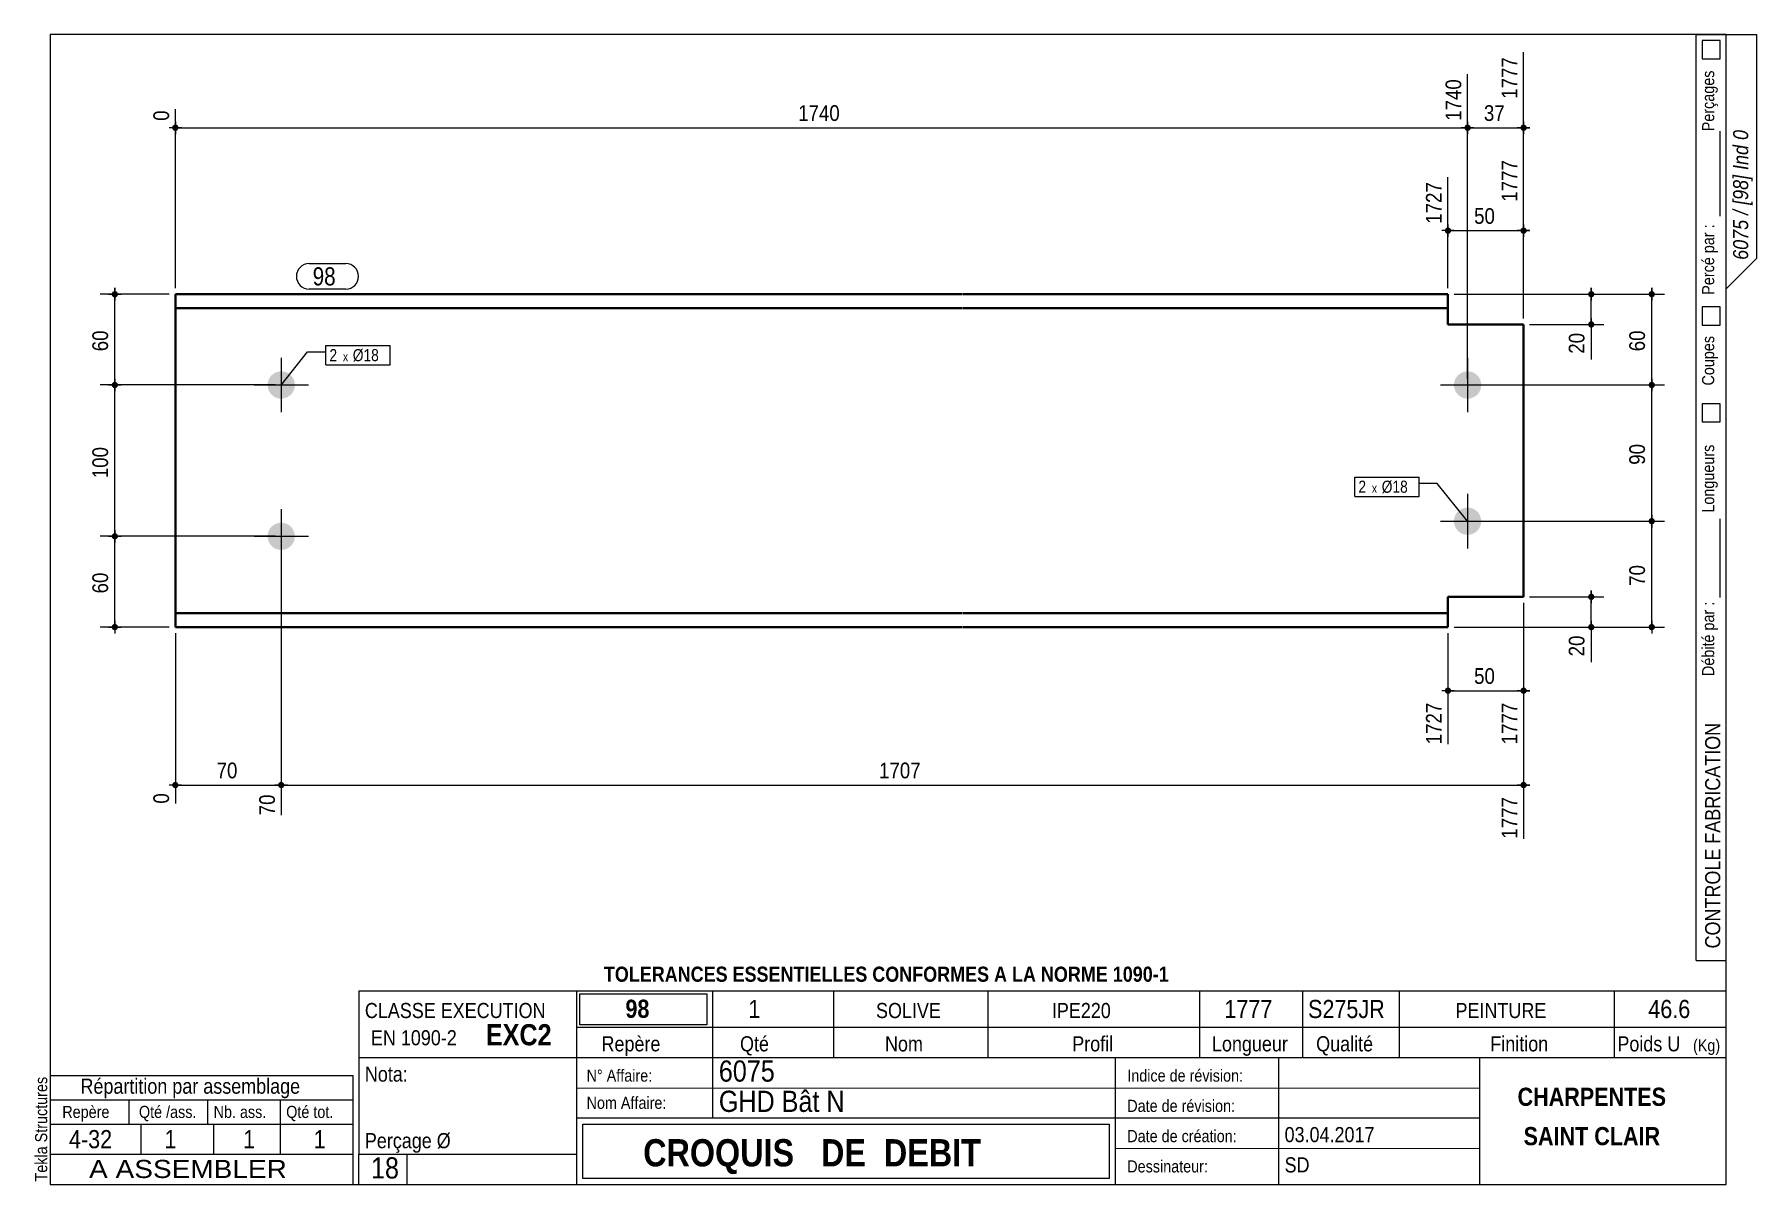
# Model space of a CAD drawing. Header units: millimetres. Extents: x 2 to 287, y 5 to 195.
import ezdxf

# ---------------------------------------------------------------- set-up
doc = ezdxf.new("R2010")
doc.units = ezdxf.units.MM
for name, color, linetype, lineweight in [('Autre type objet', 1, 'Continuous', 0), ('Boulon', 7, 'Continuous', 0), ('Cotation', 7, 'Continuous', 0), ('Désignation boulon', 3, 'Continuous', 0), ('Feuille dessin', 5, 'Continuous', 0), ('Piece', 2, 'Continuous', 0), ('Repère pièce', 3, 'Continuous', 0)]:
    doc.layers.add(name, color=color, linetype=linetype, lineweight=lineweight)
doc.styles.add('ARIAL', font='ARIAL.TTF')
doc.styles.add('ARIAL_BOLD', font='ARIALBD.TTF')
doc.styles.add('ARIAL_ITALIC', font='ARIALI.TTF')
doc.styles.add('ARIAL_NARROW', font='ARIAL.TTF')
doc.styles.add('COMIC_SANS_MS', font='COMIC.TTF')

# ---------------------------------------------------------------- blocks, each defined once
blk = doc.blocks.new('*A1')
at = {"layer": 'Boulon'}
for points in [[(236.99, 137.14), (237, 137.2), (237, 137.25), (237, 137.31), (237.01, 137.36), (237.02, 137.42), (237.03, 137.47), (237.04, 137.53), (237.05, 137.58), (237.06, 137.63), (237.08, 137.69), (237.09, 137.74), (237.11, 137.79), (237.13, 137.85), (237.14, 137.9), (237.17, 137.95), (237.19, 138), (237.21, 138.05), (237.23, 138.1), (237.26, 138.15), (237.29, 138.2), (237.31, 138.24), (237.34, 138.29), (237.37, 138.34), (237.4, 138.38), (237.44, 138.43), (237.47, 138.47), (237.5, 138.52), (237.54, 138.56), (237.58, 138.6), (237.61, 138.64), (237.65, 138.68), (237.69, 138.72), (237.73, 138.75), (237.77, 138.79), (237.82, 138.83), (237.86, 138.86), (237.9, 138.89), (237.95, 138.93), (237.99, 138.96), (238.04, 138.99), (238.09, 139.02), (238.14, 139.05), (238.18, 139.07), (238.23, 139.1), (238.28, 139.12), (238.33, 139.14), (238.38, 139.17), (238.43, 139.19), (238.49, 139.21), (238.54, 139.22), (238.59, 139.24), (238.64, 139.26), (238.7, 139.27), (238.75, 139.28), (238.81, 139.29), (238.86, 139.3), (238.91, 139.31), (238.97, 139.32), (239.02, 139.33), (239.08, 139.33), (239.13, 139.33), (239.19, 139.34), (239.24, 139.34), (239.3, 139.34), (239.35, 139.33), (239.41, 139.33), (239.46, 139.33), (239.52, 139.32), (239.57, 139.31), (239.63, 139.3), (239.68, 139.29), (239.74, 139.28), (239.79, 139.27), (239.84, 139.26), (239.9, 139.24), (239.95, 139.22), (240, 139.21), (240.05, 139.19), (240.11, 139.17), (240.16, 139.14), (240.21, 139.12), (240.26, 139.1), (240.3, 139.07), (240.35, 139.05), (240.4, 139.02), (240.45, 138.99), (240.49, 138.96), (240.54, 138.93), (240.58, 138.89), (240.63, 138.86), (240.67, 138.83), (240.71, 138.79), (240.76, 138.75), (240.8, 138.72), (240.84, 138.68), (240.87, 138.64), (240.91, 138.6), (240.95, 138.56), (240.98, 138.52), (241.02, 138.47), (241.05, 138.43), (241.08, 138.38), (241.11, 138.34), (241.15, 138.29), (241.17, 138.24), (241.2, 138.2), (241.23, 138.15), (241.25, 138.1), (241.28, 138.05), (241.3, 138), (241.32, 137.95), (241.34, 137.9), (241.36, 137.85), (241.38, 137.79), (241.4, 137.74), (241.41, 137.69), (241.43, 137.63), (241.44, 137.58), (241.45, 137.53), (241.46, 137.47), (241.47, 137.42), (241.48, 137.36), (241.48, 137.31), (241.49, 137.25), (241.49, 137.2), (241.49, 137.14), (241.49, 137.09), (241.49, 137.03), (241.49, 136.98), (241.49, 136.92), (241.48, 136.87), (241.48, 136.81), (241.47, 136.76), (241.46, 136.7), (241.45, 136.65), (241.44, 136.59), (241.43, 136.54), (241.41, 136.49), (241.4, 136.43), (241.38, 136.38), (241.36, 136.33), (241.34, 136.28), (241.32, 136.23), (241.3, 136.18), (241.28, 136.13), (241.25, 136.08), (241.23, 136.03), (241.2, 135.98), (241.17, 135.93), (241.15, 135.88), (241.11, 135.84), (241.08, 135.79), (241.05, 135.75), (241.02, 135.7), (240.98, 135.66), (240.95, 135.62), (240.91, 135.58), (240.87, 135.54), (240.84, 135.5), (240.8, 135.46), (240.76, 135.42), (240.71, 135.38), (240.67, 135.35), (240.63, 135.31), (240.58, 135.28), (240.54, 135.25), (240.49, 135.22), (240.45, 135.19), (240.4, 135.16), (240.35, 135.13), (240.3, 135.1), (240.26, 135.08), (240.21, 135.05), (240.16, 135.03), (240.11, 135.01), (240.05, 134.99), (240, 134.97), (239.95, 134.95), (239.9, 134.93), (239.84, 134.92), (239.79, 134.91), (239.74, 134.89), (239.68, 134.88), (239.63, 134.87), (239.57, 134.86), (239.52, 134.85), (239.46, 134.85), (239.41, 134.84), (239.35, 134.84), (239.3, 134.84), (239.24, 134.84), (239.19, 134.84), (239.13, 134.84), (239.08, 134.84), (239.02, 134.85), (238.97, 134.85), (238.91, 134.86), (238.86, 134.87), (238.81, 134.88), (238.75, 134.89), (238.7, 134.91), (238.64, 134.92), (238.59, 134.93), (238.54, 134.95), (238.49, 134.97), (238.43, 134.99), (238.38, 135.01), (238.33, 135.03), (238.28, 135.05), (238.23, 135.08), (238.18, 135.1), (238.14, 135.13), (238.09, 135.16), (238.04, 135.19), (237.99, 135.22), (237.95, 135.25), (237.9, 135.28), (237.86, 135.31), (237.82, 135.35), (237.77, 135.38), (237.73, 135.42), (237.69, 135.46), (237.65, 135.5), (237.61, 135.54), (237.58, 135.58), (237.54, 135.62), (237.5, 135.66), (237.47, 135.7), (237.44, 135.75), (237.4, 135.79), (237.37, 135.84), (237.34, 135.88), (237.31, 135.93), (237.29, 135.98), (237.26, 136.03), (237.23, 136.08), (237.21, 136.13), (237.19, 136.18), (237.17, 136.23), (237.14, 136.28), (237.13, 136.33), (237.11, 136.38), (237.09, 136.43), (237.08, 136.49), (237.06, 136.54), (237.05, 136.59), (237.04, 136.65), (237.03, 136.7), (237.02, 136.76), (237.01, 136.81), (237, 136.87), (237, 136.92), (237, 136.98), (236.99, 137.03), (236.99, 137.09)], [(236.99, 114.64), (237, 114.7), (237, 114.75), (237, 114.81), (237.01, 114.86), (237.02, 114.92), (237.03, 114.97), (237.04, 115.03), (237.05, 115.08), (237.06, 115.13), (237.08, 115.19), (237.09, 115.24), (237.11, 115.29), (237.13, 115.35), (237.14, 115.4), (237.17, 115.45), (237.19, 115.5), (237.21, 115.55), (237.23, 115.6), (237.26, 115.65), (237.29, 115.7), (237.31, 115.74), (237.34, 115.79), (237.37, 115.84), (237.4, 115.88), (237.44, 115.93), (237.47, 115.97), (237.5, 116.02), (237.54, 116.06), (237.58, 116.1), (237.61, 116.14), (237.65, 116.18), (237.69, 116.22), (237.73, 116.25), (237.77, 116.29), (237.82, 116.33), (237.86, 116.36), (237.9, 116.39), (237.95, 116.43), (237.99, 116.46), (238.04, 116.49), (238.09, 116.52), (238.14, 116.55), (238.18, 116.57), (238.23, 116.6), (238.28, 116.62), (238.33, 116.64), (238.38, 116.67), (238.43, 116.69), (238.49, 116.71), (238.54, 116.72), (238.59, 116.74), (238.64, 116.76), (238.7, 116.77), (238.75, 116.78), (238.81, 116.79), (238.86, 116.8), (238.91, 116.81), (238.97, 116.82), (239.02, 116.83), (239.08, 116.83), (239.13, 116.83), (239.19, 116.84), (239.24, 116.84), (239.3, 116.84), (239.35, 116.83), (239.41, 116.83), (239.46, 116.83), (239.52, 116.82), (239.57, 116.81), (239.63, 116.8), (239.68, 116.79), (239.74, 116.78), (239.79, 116.77), (239.84, 116.76), (239.9, 116.74), (239.95, 116.72), (240, 116.71), (240.05, 116.69), (240.11, 116.67), (240.16, 116.64), (240.21, 116.62), (240.26, 116.6), (240.3, 116.57), (240.35, 116.55), (240.4, 116.52), (240.45, 116.49), (240.49, 116.46), (240.54, 116.43), (240.58, 116.39), (240.63, 116.36), (240.67, 116.33), (240.71, 116.29), (240.76, 116.25), (240.8, 116.22), (240.84, 116.18), (240.87, 116.14), (240.91, 116.1), (240.95, 116.06), (240.98, 116.02), (241.02, 115.97), (241.05, 115.93), (241.08, 115.88), (241.11, 115.84), (241.15, 115.79), (241.17, 115.74), (241.2, 115.7), (241.23, 115.65), (241.25, 115.6), (241.28, 115.55), (241.3, 115.5), (241.32, 115.45), (241.34, 115.4), (241.36, 115.35), (241.38, 115.29), (241.4, 115.24), (241.41, 115.19), (241.43, 115.13), (241.44, 115.08), (241.45, 115.03), (241.46, 114.97), (241.47, 114.92), (241.48, 114.86), (241.48, 114.81), (241.49, 114.75), (241.49, 114.7), (241.49, 114.64), (241.49, 114.59), (241.49, 114.53), (241.49, 114.48), (241.49, 114.42), (241.48, 114.37), (241.48, 114.31), (241.47, 114.26), (241.46, 114.2), (241.45, 114.15), (241.44, 114.09), (241.43, 114.04), (241.41, 113.99), (241.4, 113.93), (241.38, 113.88), (241.36, 113.83), (241.34, 113.78), (241.32, 113.73), (241.3, 113.68), (241.28, 113.63), (241.25, 113.58), (241.23, 113.53), (241.2, 113.48), (241.17, 113.43), (241.15, 113.38), (241.11, 113.34), (241.08, 113.29), (241.05, 113.25), (241.02, 113.2), (240.98, 113.16), (240.95, 113.12), (240.91, 113.08), (240.87, 113.04), (240.84, 113), (240.8, 112.96), (240.76, 112.92), (240.71, 112.88), (240.67, 112.85), (240.63, 112.81), (240.58, 112.78), (240.54, 112.75), (240.49, 112.72), (240.45, 112.69), (240.4, 112.66), (240.35, 112.63), (240.3, 112.6), (240.26, 112.58), (240.21, 112.55), (240.16, 112.53), (240.11, 112.51), (240.05, 112.49), (240, 112.47), (239.95, 112.45), (239.9, 112.43), (239.84, 112.42), (239.79, 112.41), (239.74, 112.39), (239.68, 112.38), (239.63, 112.37), (239.57, 112.36), (239.52, 112.35), (239.46, 112.35), (239.41, 112.34), (239.35, 112.34), (239.3, 112.34), (239.24, 112.34), (239.19, 112.34), (239.13, 112.34), (239.08, 112.34), (239.02, 112.35), (238.97, 112.35), (238.91, 112.36), (238.86, 112.37), (238.81, 112.38), (238.75, 112.39), (238.7, 112.41), (238.64, 112.42), (238.59, 112.43), (238.54, 112.45), (238.49, 112.47), (238.43, 112.49), (238.38, 112.51), (238.33, 112.53), (238.28, 112.55), (238.23, 112.58), (238.18, 112.6), (238.14, 112.63), (238.09, 112.66), (238.04, 112.69), (237.99, 112.72), (237.95, 112.75), (237.9, 112.78), (237.86, 112.81), (237.82, 112.85), (237.77, 112.88), (237.73, 112.92), (237.69, 112.96), (237.65, 113), (237.61, 113.04), (237.58, 113.08), (237.54, 113.12), (237.5, 113.16), (237.47, 113.2), (237.44, 113.25), (237.4, 113.29), (237.37, 113.34), (237.34, 113.38), (237.31, 113.43), (237.29, 113.48), (237.26, 113.53), (237.23, 113.58), (237.21, 113.63), (237.19, 113.68), (237.17, 113.73), (237.14, 113.78), (237.13, 113.83), (237.11, 113.88), (237.09, 113.93), (237.08, 113.99), (237.06, 114.04), (237.05, 114.09), (237.04, 114.15), (237.03, 114.2), (237.02, 114.26), (237.01, 114.31), (237, 114.37), (237, 114.42), (237, 114.48), (236.99, 114.53), (236.99, 114.59)]]:
    blk.add_hatch(color=256, dxfattribs=at).paths.add_polyline_path(points, flags=17)
at = {"layer": 'Boulon', "linetype": 'Continuous', "lineweight": 0}
for p, q in [((239.24, 141.59), (239.24, 132.59)), ((234.74, 137.09), (243.74, 137.09)), ((239.24, 119.09), (239.24, 110.09)), ((234.74, 114.59), (243.74, 114.59))]:
    blk.add_line(p, q, dxfattribs=at)
blk = doc.blocks.new('*A2')
at = {"layer": 'Boulon'}
for points in [[(40.93, 137.14), (40.93, 137.2), (40.94, 137.25), (40.94, 137.31), (40.95, 137.36), (40.95, 137.42), (40.96, 137.47), (40.97, 137.53), (40.99, 137.58), (41, 137.63), (41.01, 137.69), (41.03, 137.74), (41.04, 137.79), (41.06, 137.85), (41.08, 137.9), (41.1, 137.95), (41.12, 138), (41.15, 138.05), (41.17, 138.1), (41.2, 138.15), (41.22, 138.2), (41.25, 138.24), (41.28, 138.29), (41.31, 138.34), (41.34, 138.38), (41.37, 138.43), (41.41, 138.47), (41.44, 138.52), (41.48, 138.56), (41.51, 138.6), (41.55, 138.64), (41.59, 138.68), (41.63, 138.72), (41.67, 138.75), (41.71, 138.79), (41.75, 138.83), (41.8, 138.86), (41.84, 138.89), (41.88, 138.93), (41.93, 138.96), (41.98, 138.99), (42.02, 139.02), (42.07, 139.05), (42.12, 139.07), (42.17, 139.1), (42.22, 139.12), (42.27, 139.14), (42.32, 139.17), (42.37, 139.19), (42.42, 139.21), (42.47, 139.22), (42.53, 139.24), (42.58, 139.26), (42.63, 139.27), (42.69, 139.28), (42.74, 139.29), (42.8, 139.3), (42.85, 139.31), (42.91, 139.32), (42.96, 139.33), (43.01, 139.33), (43.07, 139.33), (43.13, 139.34), (43.18, 139.34), (43.24, 139.34), (43.29, 139.33), (43.35, 139.33), (43.4, 139.33), (43.46, 139.32), (43.51, 139.31), (43.57, 139.3), (43.62, 139.29), (43.67, 139.28), (43.73, 139.27), (43.78, 139.26), (43.83, 139.24), (43.89, 139.22), (43.94, 139.21), (43.99, 139.19), (44.04, 139.17), (44.09, 139.14), (44.14, 139.12), (44.19, 139.1), (44.24, 139.07), (44.29, 139.05), (44.34, 139.02), (44.38, 138.99), (44.43, 138.96), (44.48, 138.93), (44.52, 138.89), (44.56, 138.86), (44.61, 138.83), (44.65, 138.79), (44.69, 138.75), (44.73, 138.72), (44.77, 138.68), (44.81, 138.64), (44.85, 138.6), (44.88, 138.56), (44.92, 138.52), (44.95, 138.47), (44.99, 138.43), (45.02, 138.38), (45.05, 138.34), (45.08, 138.29), (45.11, 138.24), (45.14, 138.2), (45.16, 138.15), (45.19, 138.1), (45.21, 138.05), (45.24, 138), (45.26, 137.95), (45.28, 137.9), (45.3, 137.85), (45.32, 137.79), (45.33, 137.74), (45.35, 137.69), (45.36, 137.63), (45.38, 137.58), (45.39, 137.53), (45.4, 137.47), (45.41, 137.42), (45.41, 137.36), (45.42, 137.31), (45.42, 137.25), (45.43, 137.2), (45.43, 137.14), (45.43, 137.09), (45.43, 137.03), (45.43, 136.98), (45.42, 136.92), (45.42, 136.87), (45.41, 136.81), (45.41, 136.76), (45.4, 136.7), (45.39, 136.65), (45.38, 136.59), (45.36, 136.54), (45.35, 136.49), (45.33, 136.43), (45.32, 136.38), (45.3, 136.33), (45.28, 136.28), (45.26, 136.23), (45.24, 136.18), (45.21, 136.13), (45.19, 136.08), (45.16, 136.03), (45.14, 135.98), (45.11, 135.93), (45.08, 135.88), (45.05, 135.84), (45.02, 135.79), (44.99, 135.75), (44.95, 135.7), (44.92, 135.66), (44.88, 135.62), (44.85, 135.58), (44.81, 135.54), (44.77, 135.5), (44.73, 135.46), (44.69, 135.42), (44.65, 135.38), (44.61, 135.35), (44.56, 135.31), (44.52, 135.28), (44.48, 135.25), (44.43, 135.22), (44.38, 135.19), (44.34, 135.16), (44.29, 135.13), (44.24, 135.1), (44.19, 135.08), (44.14, 135.05), (44.09, 135.03), (44.04, 135.01), (43.99, 134.99), (43.94, 134.97), (43.89, 134.95), (43.83, 134.93), (43.78, 134.92), (43.73, 134.91), (43.67, 134.89), (43.62, 134.88), (43.57, 134.87), (43.51, 134.86), (43.46, 134.85), (43.4, 134.85), (43.35, 134.84), (43.29, 134.84), (43.24, 134.84), (43.18, 134.84), (43.13, 134.84), (43.07, 134.84), (43.01, 134.84), (42.96, 134.85), (42.91, 134.85), (42.85, 134.86), (42.8, 134.87), (42.74, 134.88), (42.69, 134.89), (42.63, 134.91), (42.58, 134.92), (42.53, 134.93), (42.47, 134.95), (42.42, 134.97), (42.37, 134.99), (42.32, 135.01), (42.27, 135.03), (42.22, 135.05), (42.17, 135.08), (42.12, 135.1), (42.07, 135.13), (42.02, 135.16), (41.98, 135.19), (41.93, 135.22), (41.88, 135.25), (41.84, 135.28), (41.8, 135.31), (41.75, 135.35), (41.71, 135.38), (41.67, 135.42), (41.63, 135.46), (41.59, 135.5), (41.55, 135.54), (41.51, 135.58), (41.48, 135.62), (41.44, 135.66), (41.41, 135.7), (41.37, 135.75), (41.34, 135.79), (41.31, 135.84), (41.28, 135.88), (41.25, 135.93), (41.22, 135.98), (41.2, 136.03), (41.17, 136.08), (41.15, 136.13), (41.12, 136.18), (41.1, 136.23), (41.08, 136.28), (41.06, 136.33), (41.04, 136.38), (41.03, 136.43), (41.01, 136.49), (41, 136.54), (40.99, 136.59), (40.97, 136.65), (40.96, 136.7), (40.95, 136.76), (40.95, 136.81), (40.94, 136.87), (40.94, 136.92), (40.93, 136.98), (40.93, 137.03), (40.93, 137.09)], [(40.93, 112.14), (40.93, 112.2), (40.94, 112.25), (40.94, 112.31), (40.95, 112.36), (40.95, 112.42), (40.96, 112.47), (40.97, 112.53), (40.99, 112.58), (41, 112.63), (41.01, 112.69), (41.03, 112.74), (41.04, 112.79), (41.06, 112.85), (41.08, 112.9), (41.1, 112.95), (41.12, 113), (41.15, 113.05), (41.17, 113.1), (41.2, 113.15), (41.22, 113.2), (41.25, 113.24), (41.28, 113.29), (41.31, 113.34), (41.34, 113.38), (41.37, 113.43), (41.41, 113.47), (41.44, 113.52), (41.48, 113.56), (41.51, 113.6), (41.55, 113.64), (41.59, 113.68), (41.63, 113.72), (41.67, 113.75), (41.71, 113.79), (41.75, 113.83), (41.8, 113.86), (41.84, 113.89), (41.88, 113.93), (41.93, 113.96), (41.98, 113.99), (42.02, 114.02), (42.07, 114.05), (42.12, 114.07), (42.17, 114.1), (42.22, 114.12), (42.27, 114.14), (42.32, 114.17), (42.37, 114.19), (42.42, 114.21), (42.47, 114.22), (42.53, 114.24), (42.58, 114.26), (42.63, 114.27), (42.69, 114.28), (42.74, 114.29), (42.8, 114.3), (42.85, 114.31), (42.91, 114.32), (42.96, 114.33), (43.01, 114.33), (43.07, 114.33), (43.13, 114.34), (43.18, 114.34), (43.24, 114.34), (43.29, 114.33), (43.35, 114.33), (43.4, 114.33), (43.46, 114.32), (43.51, 114.31), (43.57, 114.3), (43.62, 114.29), (43.67, 114.28), (43.73, 114.27), (43.78, 114.26), (43.83, 114.24), (43.89, 114.22), (43.94, 114.21), (43.99, 114.19), (44.04, 114.17), (44.09, 114.14), (44.14, 114.12), (44.19, 114.1), (44.24, 114.07), (44.29, 114.05), (44.34, 114.02), (44.38, 113.99), (44.43, 113.96), (44.48, 113.93), (44.52, 113.89), (44.56, 113.86), (44.61, 113.83), (44.65, 113.79), (44.69, 113.75), (44.73, 113.72), (44.77, 113.68), (44.81, 113.64), (44.85, 113.6), (44.88, 113.56), (44.92, 113.52), (44.95, 113.47), (44.99, 113.43), (45.02, 113.38), (45.05, 113.34), (45.08, 113.29), (45.11, 113.24), (45.14, 113.2), (45.16, 113.15), (45.19, 113.1), (45.21, 113.05), (45.24, 113), (45.26, 112.95), (45.28, 112.9), (45.3, 112.85), (45.32, 112.79), (45.33, 112.74), (45.35, 112.69), (45.36, 112.63), (45.38, 112.58), (45.39, 112.53), (45.4, 112.47), (45.41, 112.42), (45.41, 112.36), (45.42, 112.31), (45.42, 112.25), (45.43, 112.2), (45.43, 112.14), (45.43, 112.09), (45.43, 112.03), (45.43, 111.98), (45.42, 111.92), (45.42, 111.87), (45.41, 111.81), (45.41, 111.76), (45.4, 111.7), (45.39, 111.65), (45.38, 111.59), (45.36, 111.54), (45.35, 111.49), (45.33, 111.43), (45.32, 111.38), (45.3, 111.33), (45.28, 111.28), (45.26, 111.23), (45.24, 111.18), (45.21, 111.13), (45.19, 111.08), (45.16, 111.03), (45.14, 110.98), (45.11, 110.93), (45.08, 110.88), (45.05, 110.84), (45.02, 110.79), (44.99, 110.75), (44.95, 110.7), (44.92, 110.66), (44.88, 110.62), (44.85, 110.58), (44.81, 110.54), (44.77, 110.5), (44.73, 110.46), (44.69, 110.42), (44.65, 110.38), (44.61, 110.35), (44.56, 110.31), (44.52, 110.28), (44.48, 110.25), (44.43, 110.22), (44.38, 110.19), (44.34, 110.16), (44.29, 110.13), (44.24, 110.1), (44.19, 110.08), (44.14, 110.05), (44.09, 110.03), (44.04, 110.01), (43.99, 109.99), (43.94, 109.97), (43.89, 109.95), (43.83, 109.93), (43.78, 109.92), (43.73, 109.91), (43.67, 109.89), (43.62, 109.88), (43.57, 109.87), (43.51, 109.86), (43.46, 109.85), (43.4, 109.85), (43.35, 109.84), (43.29, 109.84), (43.24, 109.84), (43.18, 109.84), (43.13, 109.84), (43.07, 109.84), (43.01, 109.84), (42.96, 109.85), (42.91, 109.85), (42.85, 109.86), (42.8, 109.87), (42.74, 109.88), (42.69, 109.89), (42.63, 109.91), (42.58, 109.92), (42.53, 109.93), (42.47, 109.95), (42.42, 109.97), (42.37, 109.99), (42.32, 110.01), (42.27, 110.03), (42.22, 110.05), (42.17, 110.08), (42.12, 110.1), (42.07, 110.13), (42.02, 110.16), (41.98, 110.19), (41.93, 110.22), (41.88, 110.25), (41.84, 110.28), (41.8, 110.31), (41.75, 110.35), (41.71, 110.38), (41.67, 110.42), (41.63, 110.46), (41.59, 110.5), (41.55, 110.54), (41.51, 110.58), (41.48, 110.62), (41.44, 110.66), (41.41, 110.7), (41.37, 110.75), (41.34, 110.79), (41.31, 110.84), (41.28, 110.88), (41.25, 110.93), (41.22, 110.98), (41.2, 111.03), (41.17, 111.08), (41.15, 111.13), (41.12, 111.18), (41.1, 111.23), (41.08, 111.28), (41.06, 111.33), (41.04, 111.38), (41.03, 111.43), (41.01, 111.49), (41, 111.54), (40.99, 111.59), (40.97, 111.65), (40.96, 111.7), (40.95, 111.76), (40.95, 111.81), (40.94, 111.87), (40.94, 111.92), (40.93, 111.98), (40.93, 112.03), (40.93, 112.09)]]:
    blk.add_hatch(color=256, dxfattribs=at).paths.add_polyline_path(points, flags=17)
at = {"layer": 'Boulon', "linetype": 'Continuous', "lineweight": 0}
for p, q in [((43.18, 141.59), (43.18, 132.59)), ((38.68, 137.09), (47.68, 137.09)), ((43.18, 116.59), (43.18, 107.59)), ((38.68, 112.09), (47.68, 112.09))]:
    blk.add_line(p, q, dxfattribs=at)
blk = doc.blocks.new('*A3')
at = {"layer": 'Piece', "color": 2, "linetype": 'Continuous', "lineweight": 40}
for p, q in [((25.68, 97.087617), (25.68, 152.087617)), ((155.68, 152.087617), (25.68, 152.087617)), ((235.99566, 152.087617), (155.78, 152.087617)), ((235.99566, 147.087617), (235.99566, 152.087617)), ((155.68, 149.787617), (25.68, 149.787617)), ((235.99566, 149.787617), (155.78, 149.787617)), ((248.495163, 147.087617), (235.99566, 147.087617)), ((248.495163, 102.087617), (248.495163, 147.087617)), ((235.99566, 97.087617), (235.99566, 102.087617)), ((248.495163, 102.087617), (235.99566, 102.087617)), ((155.68, 99.387617), (25.68, 99.387617)), ((155.68, 97.087617), (25.68, 97.087617)), ((235.99566, 99.387617), (155.78, 99.387617)), ((235.99566, 97.087617), (155.78, 97.087617))]:
    blk.add_line(p, q, dxfattribs=at)
blk = doc.blocks.new('*A4')
at = {"layer": 'Feuille dessin', "linetype": 'Continuous', "lineweight": 0}
for p, q in [((282, 195), (5, 195)), ((5, 195), (5, 5)), ((282, 5), (282, 195)), ((5, 5), (282, 5))]:
    blk.add_line(p, q, dxfattribs=at)
at = {"layer": 'Feuille dessin', "style": 'ARIAL', "width": 0.85}
blk.add_text('Tekla Structures', height=2, rotation=90, dxfattribs=at).set_placement((4.5, 5.5))
blk = doc.blocks.new('*A5')
at = {"layer": 'Autre type objet', "linetype": 'Continuous', "lineweight": 0}
for p, q in [((5, 23), (55, 23)), ((5, 23), (5, 15)), ((55, 23), (55, 15)), ((5, 19), (55, 19)), ((18, 19), (18, 15)), ((31, 19), (31, 15)), ((43, 19), (43, 15)), ((5, 15), (55, 15)), ((5, 15), (5, 10)), ((20, 15), (20, 10)), ((32, 15), (32, 10)), ((43, 15), (43, 10)), ((55, 15), (55, 10)), ((5, 10), (55, 10))]:
    blk.add_line(p, q, dxfattribs=at)
at = {"layer": 'Autre type objet', "style": 'ARIAL', "width": 0.85}
for s, height, p in [('Répartition par assemblage', 2.5, (10, 20)), ('Repère', 2, (7, 16)), ('Qté /ass.', 2, (19.663086, 16)), ('Nb. ass.', 2, (32, 16)), ('Qté tot.', 2, (44, 16)), ('4-32', 3, (8.103027, 11)), ('1', 3, (23.885986, 11)), ('1', 3, (36.889404, 11)), ('1', 3, (48.551514, 11))]:
    blk.add_text(s, height=height, dxfattribs=at).set_placement(p)
blk = doc.blocks.new('*A6')
at = {"layer": 'Autre type objet', "linetype": 'Continuous', "lineweight": 0}
for p, q in [((277, 42), (277, 195)), ((277, 195), (287, 195)), ((278, 194), (278, 191)), ((281, 194), (278, 194)), ((281, 191), (281, 194)), ((282, 42), (282, 195)), ((287, 195), (287, 158)), ((278, 191), (281, 191)), ((281, 165), (281, 179)), ((287, 158), (282, 153)), ((278, 150), (278, 147)), ((281, 150), (278, 150)), ((281, 147), (281, 150)), ((278, 147), (281, 147)), ((278, 134), (278, 131)), ((281, 134), (278, 134)), ((281, 131), (281, 134)), ((278, 131), (281, 131)), ((281, 102), (281, 115)), ((277, 42), (282, 42))]:
    blk.add_line(p, q, dxfattribs=at)
at = {"layer": 'Autre type objet', "width": 0.85}
for s, height, style, p in [('Perçages', 2, 'ARIAL', (280, 179)), ('6075 / [98] Ind 0', 2.5, 'ARIAL_ITALIC', (285.619109, 157.760245)), ('Percé par :', 2, 'ARIAL', (280, 152)), ('Coupes', 2, 'ARIAL', (280, 137)), ('Longueurs', 2, 'ARIAL', (280, 116)), ('Débité par :', 2, 'ARIAL', (280, 89)), ('CONTROLE FABRICATION', 2.5, 'ARIAL', (281, 44))]:
    blk.add_text(s, height=height, rotation=90, dxfattribs=dict(at, style=style)).set_placement(p)
blk = doc.blocks.new('*A7')
at = {"layer": 'Autre type objet', "linetype": 'Continuous', "lineweight": 0}
for p, q in [((56, 37), (92, 37)), ((56, 37), (56, 10)), ((92, 37), (92, 10)), ((56, 26), (92, 26)), ((56, 10), (92, 10)), ((56, 5), (56, 10)), ((64, 5), (64, 10)), ((56, 5), (64, 5))]:
    blk.add_line(p, q, dxfattribs=at)
at = {"layer": 'Autre type objet', "width": 0.85}
for s, height, style, p in [('CLASSE EXECUTION', 2.5, 'ARIAL', (57, 32.5)), ('EXC2', 3.5, 'ARIAL_BOLD', (77, 28)), ('EN 1090-2', 2.5, 'ARIAL', (58, 28)), ('Nota:', 2.5, 'ARIAL', (57, 22)), ('Perçage Ø', 2.5, 'ARIAL', (57, 11)), ('18', 3.5, 'ARIAL_NARROW', (58.014234, 6))]:
    blk.add_text(s, height=height, dxfattribs=dict(at, style=style)).set_placement(p)
blk = doc.blocks.new('*A8')
at = {"layer": 'Autre type objet', "linetype": 'Continuous', "lineweight": 0}
for p, q in [((92, 37), (282, 37)), ((92, 37), (92, 31)), ((114.5, 31), (114.5, 37)), ((134.5, 31), (134.5, 37)), ((160, 31), (160, 37)), ((195, 31), (195, 37)), ((212, 31), (212, 37)), ((228, 31), (228, 37)), ((263.5, 31), (263.5, 37)), ((282, 31), (282, 37)), ((92.51953, 36.5), (113.5, 36.5)), ((92.51953, 31.394341), (92.51953, 36.5)), ((113.5, 36.5), (113.5, 31.394341)), ((113.5, 31.394341), (92.51953, 31.394341)), ((92, 31), (282, 31)), ((92, 31), (92, 5)), ((114.5, 16), (114.5, 31)), ((134.5, 26), (134.5, 31)), ((160, 26), (160, 31)), ((195, 26), (195, 31)), ((212, 26), (212, 31)), ((228, 26), (228, 31)), ((263.5, 26), (263.5, 31)), ((282, 5), (282, 31)), ((92, 26), (282, 26)), ((181, 26), (181, 5)), ((208, 26), (208, 5)), ((241.262466, 5), (241.262466, 26)), ((92, 21), (241.327069, 20.935451)), ((92, 16), (181, 16)), ((93, 15), (180, 15)), ((93, 6), (93, 15)), ((180, 15), (180, 6)), ((181, 16), (241.297815, 16.021151)), ((181, 11), (241.217807, 10.969512)), ((180, 6), (93, 6)), ((92, 5), (282, 5))]:
    blk.add_line(p, q, dxfattribs=at)
at = {"layer": 'Autre type objet', "width": 0.85}
for s, height, style, p in [('TOLERANCES ESSENTIELLES CONFORMES A LA NORME 1090-1', 2.5, 'ARIAL_BOLD', (96.5, 38.5)), ('98', 3, 'ARIAL_BOLD', (100.064045, 32.540141)), ('1', 3, 'ARIAL', (120.389893, 32.5)), ('SOLIVE', 2.5, 'ARIAL', (141.474609, 32.5)), ('IPE220', 2.5, 'ARIAL', (170.538574, 32.5)), ('1777', 3, 'ARIAL', (199.053223, 32.5)), ('S275JR', 3, 'ARIAL', (212.880127, 32.5)), ('PEINTURE', 2.5, 'ARIAL', (237.24646, 32.5)), ('46.6', 3, 'ARIAL', (269.109863, 32.5)), ('Repère', 2.5, 'ARIAL', (96.112978, 27)), ('Qté', 2.5, 'ARIAL', (119, 27)), ('Nom', 2.5, 'ARIAL', (142.961426, 27)), ('Profil', 2.5, 'ARIAL', (173.903564, 27)), ('Longueur', 2.5, 'ARIAL', (197, 27)), ('Qualité', 2.5, 'ARIAL', (214.218018, 27)), ('Finition', 2.5, 'ARIAL', (243, 27)), ('Poids U', 2.5, 'ARIAL', (264, 27)), ('(Kg)', 2, 'ARIAL', (276.5, 27)), ('N° Affaire:', 2, 'ARIAL', (93.640566, 22)), ('6075', 3.5, 'ARIAL', (115.5, 22)), ('Indice de révision:', 2, 'ARIAL', (183, 22)), ('GHD Bât N', 3.5, 'ARIAL', (115.5, 17)), ('CHARPENTES', 3, 'ARIAL_BOLD', (247.5, 18)), ('Nom Affaire:', 2, 'ARIAL', (93.640566, 17.5)), ('Date de révision:', 2, 'ARIAL', (183, 17)), ('03.04.2017', 2.5, 'ARIAL', (209, 12)), ('SAINT CLAIR', 3, 'ARIAL_BOLD', (248.5, 11.5)), ('CROQUIS   DE  DEBIT', 4.5, 'ARIAL_BOLD', (103, 8)), ('Date de création:', 2, 'ARIAL', (183, 12)), ('Dessinateur:', 2, 'ARIAL', (183, 7)), ('SD', 2.5, 'ARIAL', (209, 7))]:
    blk.add_text(s, height=height, dxfattribs=dict(at, style=style)).set_placement(p)
blk = doc.blocks.new('*A9')
at = {"layer": 'Autre type objet', "linetype": 'Continuous', "lineweight": 0}
for p, q in [((5, 10), (55, 10)), ((5, 10), (5, 5)), ((55, 10), (55, 5)), ((5, 5), (55, 5))]:
    blk.add_line(p, q, dxfattribs=at)
at = {"layer": 'Autre type objet', "style": 'ARIAL', "width": 1.105}
blk.add_text('A ASSEMBLER', height=3, dxfattribs=at).set_placement((11.423651, 6.073465))
blk = doc.blocks.new('*A10')
at = {"layer": 'Cotation'}
for points in [[(235.97, 86.07), (235.94, 86.07), (235.92, 86.07), (235.89, 86.08), (235.87, 86.08), (235.84, 86.09), (235.82, 86.1), (235.8, 86.11), (235.77, 86.12), (235.75, 86.13), (235.73, 86.14), (235.71, 86.16), (235.69, 86.17), (235.67, 86.19), (235.65, 86.2), (235.63, 86.22), (235.61, 86.24), (235.59, 86.26), (235.58, 86.28), (235.56, 86.3), (235.55, 86.32), (235.54, 86.34), (235.53, 86.37), (235.52, 86.39), (235.51, 86.41), (235.5, 86.44), (235.49, 86.46), (235.49, 86.49), (235.48, 86.51), (235.48, 86.54), (235.48, 86.56), (235.48, 86.59), (235.48, 86.61), (235.48, 86.64), (235.48, 86.66), (235.49, 86.69), (235.49, 86.71), (235.5, 86.74), (235.51, 86.76), (235.52, 86.79), (235.53, 86.81), (235.54, 86.83), (235.55, 86.85), (235.56, 86.88), (235.58, 86.9), (235.59, 86.92), (235.61, 86.94), (235.63, 86.96), (235.65, 86.97), (235.67, 86.99), (235.69, 87.01), (235.71, 87.02), (235.73, 87.03), (235.75, 87.05), (235.77, 87.06), (235.8, 87.07), (235.82, 87.08), (235.84, 87.09), (235.87, 87.09), (235.89, 87.1), (235.92, 87.1), (235.94, 87.11), (235.97, 87.11), (236, 87.11), (236.02, 87.11), (236.05, 87.11), (236.07, 87.1), (236.1, 87.1), (236.12, 87.09), (236.15, 87.09), (236.17, 87.08), (236.19, 87.07), (236.22, 87.06), (236.24, 87.05), (236.26, 87.03), (236.28, 87.02), (236.31, 87.01), (236.33, 86.99), (236.34, 86.97), (236.36, 86.96), (236.38, 86.94), (236.4, 86.92), (236.41, 86.9), (236.43, 86.88), (236.44, 86.85), (236.45, 86.83), (236.47, 86.81), (236.48, 86.79), (236.49, 86.76), (236.49, 86.74), (236.5, 86.71), (236.51, 86.69), (236.51, 86.66), (236.51, 86.64), (236.52, 86.61), (236.52, 86.59), (236.52, 86.56), (236.51, 86.54), (236.51, 86.51), (236.51, 86.49), (236.5, 86.46), (236.49, 86.44), (236.49, 86.41), (236.48, 86.39), (236.47, 86.37), (236.45, 86.34), (236.44, 86.32), (236.43, 86.3), (236.41, 86.28), (236.4, 86.26), (236.38, 86.24), (236.36, 86.22), (236.34, 86.2), (236.33, 86.19), (236.31, 86.17), (236.28, 86.16), (236.26, 86.14), (236.24, 86.13), (236.22, 86.12), (236.19, 86.11), (236.17, 86.1), (236.15, 86.09), (236.12, 86.08), (236.1, 86.08), (236.07, 86.07), (236.05, 86.07), (236.02, 86.07), (236, 86.07)], [(248.47, 86.07), (248.44, 86.07), (248.42, 86.07), (248.39, 86.08), (248.37, 86.08), (248.34, 86.09), (248.32, 86.1), (248.3, 86.11), (248.27, 86.12), (248.25, 86.13), (248.23, 86.14), (248.21, 86.16), (248.19, 86.17), (248.17, 86.19), (248.15, 86.2), (248.13, 86.22), (248.11, 86.24), (248.09, 86.26), (248.08, 86.28), (248.06, 86.3), (248.05, 86.32), (248.04, 86.34), (248.03, 86.37), (248.01, 86.39), (248.01, 86.41), (248, 86.44), (247.99, 86.46), (247.99, 86.49), (247.98, 86.51), (247.98, 86.54), (247.98, 86.56), (247.98, 86.59), (247.98, 86.61), (247.98, 86.64), (247.98, 86.66), (247.99, 86.69), (247.99, 86.71), (248, 86.74), (248.01, 86.76), (248.01, 86.79), (248.03, 86.81), (248.04, 86.83), (248.05, 86.85), (248.06, 86.88), (248.08, 86.9), (248.09, 86.92), (248.11, 86.94), (248.13, 86.96), (248.15, 86.97), (248.17, 86.99), (248.19, 87.01), (248.21, 87.02), (248.23, 87.03), (248.25, 87.05), (248.27, 87.06), (248.3, 87.07), (248.32, 87.08), (248.34, 87.09), (248.37, 87.09), (248.39, 87.1), (248.42, 87.1), (248.44, 87.11), (248.47, 87.11), (248.5, 87.11), (248.52, 87.11), (248.55, 87.11), (248.57, 87.1), (248.6, 87.1), (248.62, 87.09), (248.65, 87.09), (248.67, 87.08), (248.69, 87.07), (248.72, 87.06), (248.74, 87.05), (248.76, 87.03), (248.78, 87.02), (248.8, 87.01), (248.83, 86.99), (248.84, 86.97), (248.86, 86.96), (248.88, 86.94), (248.9, 86.92), (248.91, 86.9), (248.93, 86.88), (248.94, 86.85), (248.95, 86.83), (248.97, 86.81), (248.98, 86.79), (248.98, 86.76), (248.99, 86.74), (249, 86.71), (249.01, 86.69), (249.01, 86.66), (249.01, 86.64), (249.01, 86.61), (249.02, 86.59), (249.01, 86.56), (249.01, 86.54), (249.01, 86.51), (249.01, 86.49), (249, 86.46), (248.99, 86.44), (248.98, 86.41), (248.98, 86.39), (248.97, 86.37), (248.95, 86.34), (248.94, 86.32), (248.93, 86.3), (248.91, 86.28), (248.9, 86.26), (248.88, 86.24), (248.86, 86.22), (248.84, 86.2), (248.83, 86.19), (248.8, 86.17), (248.78, 86.16), (248.76, 86.14), (248.74, 86.13), (248.72, 86.12), (248.69, 86.11), (248.67, 86.1), (248.65, 86.09), (248.62, 86.08), (248.6, 86.08), (248.57, 86.07), (248.55, 86.07), (248.52, 86.07), (248.5, 86.07)]]:
    blk.add_hatch(color=256, dxfattribs=at).paths.add_polyline_path(points, flags=17)
at = {"layer": 'Cotation', "linetype": 'Continuous', "lineweight": 0}
for p, q in [((248.5, 101.09), (248.5, 77.73)), ((236, 96.09), (236, 77.73)), ((237.04, 86.59), (234.96, 86.59)), ((236, 86.59), (234.96, 86.59)), ((236, 87.63), (236, 85.55)), ((236, 86.59), (248.5, 86.59)), ((249.54, 86.59), (247.46, 86.59)), ((248.5, 87.63), (248.5, 85.55)), ((248.5, 86.59), (249.54, 86.59))]:
    blk.add_line(p, q, dxfattribs=at)
at = {"layer": 'Cotation'}
for p in [(236, 86.59), (248.5, 86.59)]:
    blk.add_point(p, dxfattribs=at)
at = {"layer": 'Cotation', "style": 'ARIAL', "width": 0.85}
blk.add_text('50', height=2.6, dxfattribs=at).set_placement((240.32, 87.71))
for s, p in [('1727', (234.96, 77.73)), ('1777', (247.46, 77.73))]:
    blk.add_text(s, height=2.6, rotation=90.0002, dxfattribs=at).set_placement(p)
blk = doc.blocks.new('*A11')
at = {"layer": 'Cotation'}
for points in [[(25.65, 179.07), (25.63, 179.07), (25.6, 179.07), (25.58, 179.08), (25.55, 179.08), (25.53, 179.09), (25.5, 179.1), (25.48, 179.11), (25.46, 179.12), (25.43, 179.13), (25.41, 179.14), (25.39, 179.16), (25.37, 179.17), (25.35, 179.19), (25.33, 179.2), (25.31, 179.22), (25.29, 179.24), (25.28, 179.26), (25.26, 179.28), (25.25, 179.3), (25.23, 179.32), (25.22, 179.34), (25.21, 179.37), (25.2, 179.39), (25.19, 179.41), (25.18, 179.44), (25.18, 179.46), (25.17, 179.49), (25.17, 179.51), (25.16, 179.54), (25.16, 179.56), (25.16, 179.59), (25.16, 179.61), (25.16, 179.64), (25.17, 179.66), (25.17, 179.69), (25.18, 179.71), (25.18, 179.74), (25.19, 179.76), (25.2, 179.79), (25.21, 179.81), (25.22, 179.83), (25.23, 179.85), (25.25, 179.88), (25.26, 179.9), (25.28, 179.92), (25.29, 179.94), (25.31, 179.96), (25.33, 179.97), (25.35, 179.99), (25.37, 180.01), (25.39, 180.02), (25.41, 180.03), (25.43, 180.05), (25.46, 180.06), (25.48, 180.07), (25.5, 180.08), (25.53, 180.09), (25.55, 180.09), (25.58, 180.1), (25.6, 180.1), (25.63, 180.11), (25.65, 180.11), (25.68, 180.11), (25.71, 180.11), (25.73, 180.11), (25.76, 180.1), (25.78, 180.1), (25.81, 180.09), (25.83, 180.09), (25.86, 180.08), (25.88, 180.07), (25.9, 180.06), (25.93, 180.05), (25.95, 180.03), (25.97, 180.02), (25.99, 180.01), (26.01, 179.99), (26.03, 179.97), (26.05, 179.96), (26.07, 179.94), (26.08, 179.92), (26.1, 179.9), (26.11, 179.88), (26.13, 179.85), (26.14, 179.83), (26.15, 179.81), (26.16, 179.79), (26.17, 179.76), (26.18, 179.74), (26.18, 179.71), (26.19, 179.69), (26.19, 179.66), (26.2, 179.64), (26.2, 179.61), (26.2, 179.59), (26.2, 179.56), (26.2, 179.54), (26.19, 179.51), (26.19, 179.49), (26.18, 179.46), (26.18, 179.44), (26.17, 179.41), (26.16, 179.39), (26.15, 179.37), (26.14, 179.34), (26.13, 179.32), (26.11, 179.3), (26.1, 179.28), (26.08, 179.26), (26.07, 179.24), (26.05, 179.22), (26.03, 179.2), (26.01, 179.19), (25.99, 179.17), (25.97, 179.16), (25.95, 179.14), (25.93, 179.13), (25.9, 179.12), (25.88, 179.11), (25.86, 179.1), (25.83, 179.09), (25.81, 179.08), (25.78, 179.08), (25.76, 179.07), (25.73, 179.07), (25.71, 179.07), (25.68, 179.07)], [(239.22, 179.07), (239.19, 179.07), (239.17, 179.07), (239.14, 179.08), (239.12, 179.08), (239.09, 179.09), (239.07, 179.1), (239.05, 179.11), (239.02, 179.12), (239, 179.13), (238.98, 179.14), (238.96, 179.16), (238.93, 179.17), (238.91, 179.19), (238.89, 179.2), (238.88, 179.22), (238.86, 179.24), (238.84, 179.26), (238.83, 179.28), (238.81, 179.3), (238.8, 179.32), (238.79, 179.34), (238.77, 179.37), (238.76, 179.39), (238.75, 179.41), (238.75, 179.44), (238.74, 179.46), (238.73, 179.49), (238.73, 179.51), (238.73, 179.54), (238.72, 179.56), (238.72, 179.59), (238.72, 179.61), (238.73, 179.64), (238.73, 179.66), (238.73, 179.69), (238.74, 179.71), (238.75, 179.74), (238.75, 179.76), (238.76, 179.79), (238.77, 179.81), (238.79, 179.83), (238.8, 179.85), (238.81, 179.88), (238.83, 179.9), (238.84, 179.92), (238.86, 179.94), (238.88, 179.96), (238.89, 179.97), (238.91, 179.99), (238.93, 180.01), (238.96, 180.02), (238.98, 180.03), (239, 180.05), (239.02, 180.06), (239.05, 180.07), (239.07, 180.08), (239.09, 180.09), (239.12, 180.09), (239.14, 180.1), (239.17, 180.1), (239.19, 180.11), (239.22, 180.11), (239.24, 180.11), (239.27, 180.11), (239.3, 180.11), (239.32, 180.1), (239.35, 180.1), (239.37, 180.09), (239.4, 180.09), (239.42, 180.08), (239.44, 180.07), (239.47, 180.06), (239.49, 180.05), (239.51, 180.03), (239.53, 180.02), (239.55, 180.01), (239.57, 179.99), (239.59, 179.97), (239.61, 179.96), (239.63, 179.94), (239.65, 179.92), (239.66, 179.9), (239.68, 179.88), (239.69, 179.85), (239.7, 179.83), (239.71, 179.81), (239.72, 179.79), (239.73, 179.76), (239.74, 179.74), (239.75, 179.71), (239.75, 179.69), (239.76, 179.66), (239.76, 179.64), (239.76, 179.61), (239.76, 179.59), (239.76, 179.56), (239.76, 179.54), (239.76, 179.51), (239.75, 179.49), (239.75, 179.46), (239.74, 179.44), (239.73, 179.41), (239.72, 179.39), (239.71, 179.37), (239.7, 179.34), (239.69, 179.32), (239.68, 179.3), (239.66, 179.28), (239.65, 179.26), (239.63, 179.24), (239.61, 179.22), (239.59, 179.2), (239.57, 179.19), (239.55, 179.17), (239.53, 179.16), (239.51, 179.14), (239.49, 179.13), (239.47, 179.12), (239.44, 179.11), (239.42, 179.1), (239.4, 179.09), (239.37, 179.08), (239.35, 179.08), (239.32, 179.07), (239.3, 179.07), (239.27, 179.07), (239.24, 179.07)]]:
    blk.add_hatch(color=256, dxfattribs=at).paths.add_polyline_path(points, flags=17)
at = {"layer": 'Cotation', "linetype": 'Continuous', "lineweight": 0}
for p, q in [((239.24, 138.09), (239.24, 188.44)), ((25.68, 153.09), (25.68, 182.66)), ((26.72, 179.59), (24.64, 179.59)), ((25.68, 179.59), (24.64, 179.59)), ((25.68, 180.63), (25.68, 178.55)), ((25.68, 179.59), (239.24, 179.59)), ((240.28, 179.59), (238.2, 179.59)), ((239.24, 180.63), (239.24, 178.55)), ((239.24, 179.59), (240.28, 179.59))]:
    blk.add_line(p, q, dxfattribs=at)
at = {"layer": 'Cotation'}
for p in [(25.68, 179.59), (239.24, 179.59)]:
    blk.add_point(p, dxfattribs=at)
at = {"layer": 'Cotation', "style": 'ARIAL', "width": 0.85}
for s, p in [('1740', (238.2, 180.73)), ('0', (24.64, 180.73))]:
    blk.add_text(s, height=2.6, rotation=90.0002, dxfattribs=at).set_placement(p)
blk.add_text('1740', height=2.6, dxfattribs=at).set_placement((128.61, 180.71))
blk = doc.blocks.new('*A12')
at = {"layer": 'Cotation'}
for points in [[(239.22, 179.07), (239.19, 179.07), (239.17, 179.07), (239.14, 179.08), (239.12, 179.08), (239.09, 179.09), (239.07, 179.1), (239.05, 179.11), (239.02, 179.12), (239, 179.13), (238.98, 179.14), (238.96, 179.16), (238.93, 179.17), (238.91, 179.19), (238.89, 179.2), (238.88, 179.22), (238.86, 179.24), (238.84, 179.26), (238.83, 179.28), (238.81, 179.3), (238.8, 179.32), (238.79, 179.34), (238.77, 179.37), (238.76, 179.39), (238.75, 179.41), (238.75, 179.44), (238.74, 179.46), (238.73, 179.49), (238.73, 179.51), (238.73, 179.54), (238.72, 179.56), (238.72, 179.59), (238.72, 179.61), (238.73, 179.64), (238.73, 179.66), (238.73, 179.69), (238.74, 179.71), (238.75, 179.74), (238.75, 179.76), (238.76, 179.79), (238.77, 179.81), (238.79, 179.83), (238.8, 179.85), (238.81, 179.88), (238.83, 179.9), (238.84, 179.92), (238.86, 179.94), (238.88, 179.96), (238.89, 179.97), (238.91, 179.99), (238.93, 180.01), (238.96, 180.02), (238.98, 180.03), (239, 180.05), (239.02, 180.06), (239.05, 180.07), (239.07, 180.08), (239.09, 180.09), (239.12, 180.09), (239.14, 180.1), (239.17, 180.1), (239.19, 180.11), (239.22, 180.11), (239.24, 180.11), (239.27, 180.11), (239.3, 180.11), (239.32, 180.1), (239.35, 180.1), (239.37, 180.09), (239.4, 180.09), (239.42, 180.08), (239.44, 180.07), (239.47, 180.06), (239.49, 180.05), (239.51, 180.03), (239.53, 180.02), (239.55, 180.01), (239.57, 179.99), (239.59, 179.97), (239.61, 179.96), (239.63, 179.94), (239.65, 179.92), (239.66, 179.9), (239.68, 179.88), (239.69, 179.85), (239.7, 179.83), (239.71, 179.81), (239.72, 179.79), (239.73, 179.76), (239.74, 179.74), (239.75, 179.71), (239.75, 179.69), (239.76, 179.66), (239.76, 179.64), (239.76, 179.61), (239.76, 179.59), (239.76, 179.56), (239.76, 179.54), (239.76, 179.51), (239.75, 179.49), (239.75, 179.46), (239.74, 179.44), (239.73, 179.41), (239.72, 179.39), (239.71, 179.37), (239.7, 179.34), (239.69, 179.32), (239.68, 179.3), (239.66, 179.28), (239.65, 179.26), (239.63, 179.24), (239.61, 179.22), (239.59, 179.2), (239.57, 179.19), (239.55, 179.17), (239.53, 179.16), (239.51, 179.14), (239.49, 179.13), (239.47, 179.12), (239.44, 179.11), (239.42, 179.1), (239.4, 179.09), (239.37, 179.08), (239.35, 179.08), (239.32, 179.07), (239.3, 179.07), (239.27, 179.07), (239.24, 179.07)], [(248.47, 179.07), (248.44, 179.07), (248.42, 179.07), (248.39, 179.08), (248.37, 179.08), (248.34, 179.09), (248.32, 179.1), (248.3, 179.11), (248.27, 179.12), (248.25, 179.13), (248.23, 179.14), (248.21, 179.16), (248.19, 179.17), (248.17, 179.19), (248.15, 179.2), (248.13, 179.22), (248.11, 179.24), (248.09, 179.26), (248.08, 179.28), (248.06, 179.3), (248.05, 179.32), (248.04, 179.34), (248.03, 179.37), (248.01, 179.39), (248.01, 179.41), (248, 179.44), (247.99, 179.46), (247.99, 179.49), (247.98, 179.51), (247.98, 179.54), (247.98, 179.56), (247.98, 179.59), (247.98, 179.61), (247.98, 179.64), (247.98, 179.66), (247.99, 179.69), (247.99, 179.71), (248, 179.74), (248.01, 179.76), (248.01, 179.79), (248.03, 179.81), (248.04, 179.83), (248.05, 179.85), (248.06, 179.88), (248.08, 179.9), (248.09, 179.92), (248.11, 179.94), (248.13, 179.96), (248.15, 179.97), (248.17, 179.99), (248.19, 180.01), (248.21, 180.02), (248.23, 180.03), (248.25, 180.05), (248.27, 180.06), (248.3, 180.07), (248.32, 180.08), (248.34, 180.09), (248.37, 180.09), (248.39, 180.1), (248.42, 180.1), (248.44, 180.11), (248.47, 180.11), (248.5, 180.11), (248.52, 180.11), (248.55, 180.11), (248.57, 180.1), (248.6, 180.1), (248.62, 180.09), (248.65, 180.09), (248.67, 180.08), (248.69, 180.07), (248.72, 180.06), (248.74, 180.05), (248.76, 180.03), (248.78, 180.02), (248.8, 180.01), (248.83, 179.99), (248.84, 179.97), (248.86, 179.96), (248.88, 179.94), (248.9, 179.92), (248.91, 179.9), (248.93, 179.88), (248.94, 179.85), (248.95, 179.83), (248.97, 179.81), (248.98, 179.79), (248.98, 179.76), (248.99, 179.74), (249, 179.71), (249.01, 179.69), (249.01, 179.66), (249.01, 179.64), (249.01, 179.61), (249.02, 179.59), (249.01, 179.56), (249.01, 179.54), (249.01, 179.51), (249.01, 179.49), (249, 179.46), (248.99, 179.44), (248.98, 179.41), (248.98, 179.39), (248.97, 179.37), (248.95, 179.34), (248.94, 179.32), (248.93, 179.3), (248.91, 179.28), (248.9, 179.26), (248.88, 179.24), (248.86, 179.22), (248.84, 179.2), (248.83, 179.19), (248.8, 179.17), (248.78, 179.16), (248.76, 179.14), (248.74, 179.13), (248.72, 179.12), (248.69, 179.11), (248.67, 179.1), (248.65, 179.09), (248.62, 179.08), (248.6, 179.08), (248.57, 179.07), (248.55, 179.07), (248.52, 179.07), (248.5, 179.07)]]:
    blk.add_hatch(color=256, dxfattribs=at).paths.add_polyline_path(points, flags=17)
at = {"layer": 'Cotation', "linetype": 'Continuous', "lineweight": 0}
for p, q in [((248.5, 148.09), (248.5, 192.08)), ((239.24, 138.09), (239.24, 188.44)), ((240.28, 179.59), (238.2, 179.59)), ((239.24, 179.59), (238.2, 179.59)), ((239.24, 180.63), (239.24, 178.55)), ((239.24, 179.59), (248.5, 179.59)), ((249.54, 179.59), (247.46, 179.59)), ((248.5, 180.63), (248.5, 178.55)), ((248.5, 179.59), (249.54, 179.59))]:
    blk.add_line(p, q, dxfattribs=at)
at = {"layer": 'Cotation'}
for p in [(239.24, 179.59), (248.5, 179.59)]:
    blk.add_point(p, dxfattribs=at)
at = {"layer": 'Cotation', "style": 'ARIAL', "width": 0.85}
blk.add_text('1777', height=2.6, rotation=90.0002, dxfattribs=at).set_placement((247.46, 184.37))
blk.add_text('37', height=2.6, dxfattribs=at).set_placement((241.94, 180.71))
blk = doc.blocks.new('*A13')
at = {"layer": 'Cotation'}
for points in [[(25.65, 70.48), (25.63, 70.48), (25.6, 70.48), (25.58, 70.48), (25.55, 70.49), (25.53, 70.5), (25.5, 70.51), (25.48, 70.51), (25.46, 70.52), (25.43, 70.54), (25.41, 70.55), (25.39, 70.56), (25.37, 70.58), (25.35, 70.59), (25.33, 70.61), (25.31, 70.63), (25.29, 70.65), (25.28, 70.66), (25.26, 70.69), (25.25, 70.71), (25.23, 70.73), (25.22, 70.75), (25.21, 70.77), (25.2, 70.8), (25.19, 70.82), (25.18, 70.84), (25.18, 70.87), (25.17, 70.89), (25.17, 70.92), (25.16, 70.94), (25.16, 70.97), (25.16, 70.99), (25.16, 71.02), (25.16, 71.05), (25.17, 71.07), (25.17, 71.1), (25.18, 71.12), (25.18, 71.15), (25.19, 71.17), (25.2, 71.19), (25.21, 71.22), (25.22, 71.24), (25.23, 71.26), (25.25, 71.28), (25.26, 71.3), (25.28, 71.32), (25.29, 71.34), (25.31, 71.36), (25.33, 71.38), (25.35, 71.4), (25.37, 71.41), (25.39, 71.43), (25.41, 71.44), (25.43, 71.45), (25.46, 71.46), (25.48, 71.48), (25.5, 71.48), (25.53, 71.49), (25.55, 71.5), (25.58, 71.5), (25.6, 71.51), (25.63, 71.51), (25.65, 71.51), (25.68, 71.51), (25.71, 71.51), (25.73, 71.51), (25.76, 71.51), (25.78, 71.5), (25.81, 71.5), (25.83, 71.49), (25.86, 71.48), (25.88, 71.48), (25.9, 71.46), (25.93, 71.45), (25.95, 71.44), (25.97, 71.43), (25.99, 71.41), (26.01, 71.4), (26.03, 71.38), (26.05, 71.36), (26.07, 71.34), (26.08, 71.32), (26.1, 71.3), (26.11, 71.28), (26.13, 71.26), (26.14, 71.24), (26.15, 71.22), (26.16, 71.19), (26.17, 71.17), (26.18, 71.15), (26.18, 71.12), (26.19, 71.1), (26.19, 71.07), (26.2, 71.05), (26.2, 71.02), (26.2, 70.99), (26.2, 70.97), (26.2, 70.94), (26.19, 70.92), (26.19, 70.89), (26.18, 70.87), (26.18, 70.84), (26.17, 70.82), (26.16, 70.8), (26.15, 70.77), (26.14, 70.75), (26.13, 70.73), (26.11, 70.71), (26.1, 70.69), (26.08, 70.66), (26.07, 70.65), (26.05, 70.63), (26.03, 70.61), (26.01, 70.59), (25.99, 70.58), (25.97, 70.56), (25.95, 70.55), (25.93, 70.54), (25.9, 70.52), (25.88, 70.51), (25.86, 70.51), (25.83, 70.5), (25.81, 70.49), (25.78, 70.48), (25.76, 70.48), (25.73, 70.48), (25.71, 70.48), (25.68, 70.47)], [(43.15, 70.48), (43.13, 70.48), (43.1, 70.48), (43.08, 70.48), (43.05, 70.49), (43.03, 70.5), (43.01, 70.51), (42.98, 70.51), (42.96, 70.52), (42.94, 70.54), (42.91, 70.55), (42.89, 70.56), (42.87, 70.58), (42.85, 70.59), (42.83, 70.61), (42.81, 70.63), (42.8, 70.65), (42.78, 70.66), (42.76, 70.69), (42.75, 70.71), (42.73, 70.73), (42.72, 70.75), (42.71, 70.77), (42.7, 70.8), (42.69, 70.82), (42.68, 70.84), (42.68, 70.87), (42.67, 70.89), (42.67, 70.92), (42.66, 70.94), (42.66, 70.97), (42.66, 70.99), (42.66, 71.02), (42.66, 71.05), (42.67, 71.07), (42.67, 71.1), (42.68, 71.12), (42.68, 71.15), (42.69, 71.17), (42.7, 71.19), (42.71, 71.22), (42.72, 71.24), (42.73, 71.26), (42.75, 71.28), (42.76, 71.3), (42.78, 71.32), (42.8, 71.34), (42.81, 71.36), (42.83, 71.38), (42.85, 71.4), (42.87, 71.41), (42.89, 71.43), (42.91, 71.44), (42.94, 71.45), (42.96, 71.46), (42.98, 71.48), (43.01, 71.48), (43.03, 71.49), (43.05, 71.5), (43.08, 71.5), (43.1, 71.51), (43.13, 71.51), (43.15, 71.51), (43.18, 71.51), (43.21, 71.51), (43.23, 71.51), (43.26, 71.51), (43.28, 71.5), (43.31, 71.5), (43.33, 71.49), (43.36, 71.48), (43.38, 71.48), (43.4, 71.46), (43.43, 71.45), (43.45, 71.44), (43.47, 71.43), (43.49, 71.41), (43.51, 71.4), (43.53, 71.38), (43.55, 71.36), (43.57, 71.34), (43.58, 71.32), (43.6, 71.3), (43.61, 71.28), (43.63, 71.26), (43.64, 71.24), (43.65, 71.22), (43.66, 71.19), (43.67, 71.17), (43.68, 71.15), (43.68, 71.12), (43.69, 71.1), (43.69, 71.07), (43.7, 71.05), (43.7, 71.02), (43.7, 70.99), (43.7, 70.97), (43.7, 70.94), (43.69, 70.92), (43.69, 70.89), (43.68, 70.87), (43.68, 70.84), (43.67, 70.82), (43.66, 70.8), (43.65, 70.77), (43.64, 70.75), (43.63, 70.73), (43.61, 70.71), (43.6, 70.69), (43.58, 70.66), (43.57, 70.65), (43.55, 70.63), (43.53, 70.61), (43.51, 70.59), (43.49, 70.58), (43.47, 70.56), (43.45, 70.55), (43.43, 70.54), (43.4, 70.52), (43.38, 70.51), (43.36, 70.51), (43.33, 70.5), (43.31, 70.49), (43.28, 70.48), (43.26, 70.48), (43.23, 70.48), (43.21, 70.48), (43.18, 70.47)]]:
    blk.add_hatch(color=256, dxfattribs=at).paths.add_polyline_path(points, flags=17)
at = {"layer": 'Cotation', "linetype": 'Continuous', "lineweight": 0}
for p, q in [((43.18, 111.09), (43.18, 66)), ((25.68, 96.09), (25.68, 67.93)), ((25.68, 72.03), (25.68, 69.95)), ((43.18, 72.03), (43.18, 69.95)), ((26.72, 70.99), (24.64, 70.99)), ((25.68, 70.99), (24.64, 70.99)), ((25.68, 70.99), (43.18, 70.99)), ((44.22, 70.99), (42.14, 70.99)), ((43.18, 70.99), (44.22, 70.99))]:
    blk.add_line(p, q, dxfattribs=at)
at = {"layer": 'Cotation'}
for p in [(25.68, 70.99), (43.18, 70.99)]:
    blk.add_point(p, dxfattribs=at)
at = {"layer": 'Cotation', "style": 'ARIAL', "width": 0.85}
blk.add_text('70', height=2.6, dxfattribs=at).set_placement((32.5, 72.11))
for s, p in [('0', (24.64, 67.93)), ('70', (42.14, 66))]:
    blk.add_text(s, height=2.6, rotation=90.0002, dxfattribs=at).set_placement(p)
blk = doc.blocks.new('*A14')
at = {"layer": 'Cotation'}
for points in [[(43.15, 70.48), (43.13, 70.48), (43.1, 70.48), (43.08, 70.48), (43.05, 70.49), (43.03, 70.5), (43.01, 70.51), (42.98, 70.51), (42.96, 70.52), (42.94, 70.54), (42.91, 70.55), (42.89, 70.56), (42.87, 70.58), (42.85, 70.59), (42.83, 70.61), (42.81, 70.63), (42.8, 70.65), (42.78, 70.66), (42.76, 70.69), (42.75, 70.71), (42.73, 70.73), (42.72, 70.75), (42.71, 70.77), (42.7, 70.8), (42.69, 70.82), (42.68, 70.84), (42.68, 70.87), (42.67, 70.89), (42.67, 70.92), (42.66, 70.94), (42.66, 70.97), (42.66, 70.99), (42.66, 71.02), (42.66, 71.05), (42.67, 71.07), (42.67, 71.1), (42.68, 71.12), (42.68, 71.15), (42.69, 71.17), (42.7, 71.19), (42.71, 71.22), (42.72, 71.24), (42.73, 71.26), (42.75, 71.28), (42.76, 71.3), (42.78, 71.32), (42.8, 71.34), (42.81, 71.36), (42.83, 71.38), (42.85, 71.4), (42.87, 71.41), (42.89, 71.43), (42.91, 71.44), (42.94, 71.45), (42.96, 71.46), (42.98, 71.48), (43.01, 71.48), (43.03, 71.49), (43.05, 71.5), (43.08, 71.5), (43.1, 71.51), (43.13, 71.51), (43.15, 71.51), (43.18, 71.51), (43.21, 71.51), (43.23, 71.51), (43.26, 71.51), (43.28, 71.5), (43.31, 71.5), (43.33, 71.49), (43.36, 71.48), (43.38, 71.48), (43.4, 71.46), (43.43, 71.45), (43.45, 71.44), (43.47, 71.43), (43.49, 71.41), (43.51, 71.4), (43.53, 71.38), (43.55, 71.36), (43.57, 71.34), (43.58, 71.32), (43.6, 71.3), (43.61, 71.28), (43.63, 71.26), (43.64, 71.24), (43.65, 71.22), (43.66, 71.19), (43.67, 71.17), (43.68, 71.15), (43.68, 71.12), (43.69, 71.1), (43.69, 71.07), (43.7, 71.05), (43.7, 71.02), (43.7, 70.99), (43.7, 70.97), (43.7, 70.94), (43.69, 70.92), (43.69, 70.89), (43.68, 70.87), (43.68, 70.84), (43.67, 70.82), (43.66, 70.8), (43.65, 70.77), (43.64, 70.75), (43.63, 70.73), (43.61, 70.71), (43.6, 70.69), (43.58, 70.66), (43.57, 70.65), (43.55, 70.63), (43.53, 70.61), (43.51, 70.59), (43.49, 70.58), (43.47, 70.56), (43.45, 70.55), (43.43, 70.54), (43.4, 70.52), (43.38, 70.51), (43.36, 70.51), (43.33, 70.5), (43.31, 70.49), (43.28, 70.48), (43.26, 70.48), (43.23, 70.48), (43.21, 70.48), (43.18, 70.47)], [(248.47, 70.48), (248.44, 70.48), (248.42, 70.48), (248.39, 70.48), (248.37, 70.49), (248.34, 70.5), (248.32, 70.51), (248.3, 70.51), (248.27, 70.52), (248.25, 70.54), (248.23, 70.55), (248.21, 70.56), (248.19, 70.58), (248.17, 70.59), (248.15, 70.61), (248.13, 70.63), (248.11, 70.65), (248.09, 70.66), (248.08, 70.69), (248.06, 70.71), (248.05, 70.73), (248.04, 70.75), (248.03, 70.77), (248.01, 70.8), (248.01, 70.82), (248, 70.84), (247.99, 70.87), (247.99, 70.89), (247.98, 70.92), (247.98, 70.94), (247.98, 70.97), (247.98, 70.99), (247.98, 71.02), (247.98, 71.05), (247.98, 71.07), (247.99, 71.1), (247.99, 71.12), (248, 71.15), (248.01, 71.17), (248.01, 71.19), (248.03, 71.22), (248.04, 71.24), (248.05, 71.26), (248.06, 71.28), (248.08, 71.3), (248.09, 71.32), (248.11, 71.34), (248.13, 71.36), (248.15, 71.38), (248.17, 71.4), (248.19, 71.41), (248.21, 71.43), (248.23, 71.44), (248.25, 71.45), (248.27, 71.46), (248.3, 71.48), (248.32, 71.48), (248.34, 71.49), (248.37, 71.5), (248.39, 71.5), (248.42, 71.51), (248.44, 71.51), (248.47, 71.51), (248.5, 71.51), (248.52, 71.51), (248.55, 71.51), (248.57, 71.51), (248.6, 71.5), (248.62, 71.5), (248.65, 71.49), (248.67, 71.48), (248.69, 71.48), (248.72, 71.46), (248.74, 71.45), (248.76, 71.44), (248.78, 71.43), (248.8, 71.41), (248.83, 71.4), (248.84, 71.38), (248.86, 71.36), (248.88, 71.34), (248.9, 71.32), (248.91, 71.3), (248.93, 71.28), (248.94, 71.26), (248.95, 71.24), (248.97, 71.22), (248.98, 71.19), (248.98, 71.17), (248.99, 71.15), (249, 71.12), (249.01, 71.1), (249.01, 71.07), (249.01, 71.05), (249.01, 71.02), (249.02, 70.99), (249.01, 70.97), (249.01, 70.94), (249.01, 70.92), (249.01, 70.89), (249, 70.87), (248.99, 70.84), (248.98, 70.82), (248.98, 70.8), (248.97, 70.77), (248.95, 70.75), (248.94, 70.73), (248.93, 70.71), (248.91, 70.69), (248.9, 70.66), (248.88, 70.65), (248.86, 70.63), (248.84, 70.61), (248.83, 70.59), (248.8, 70.58), (248.78, 70.56), (248.76, 70.55), (248.74, 70.54), (248.72, 70.52), (248.69, 70.51), (248.67, 70.51), (248.65, 70.5), (248.62, 70.49), (248.6, 70.48), (248.57, 70.48), (248.55, 70.48), (248.52, 70.48), (248.5, 70.47)]]:
    blk.add_hatch(color=256, dxfattribs=at).paths.add_polyline_path(points, flags=17)
at = {"layer": 'Cotation', "linetype": 'Continuous', "lineweight": 0}
for p, q in [((43.18, 111.09), (43.18, 66)), ((248.5, 101.09), (248.5, 62.14)), ((43.18, 72.03), (43.18, 69.95)), ((248.5, 72.03), (248.5, 69.95)), ((44.22, 70.99), (42.14, 70.99)), ((43.18, 70.99), (42.14, 70.99)), ((43.18, 70.99), (248.5, 70.99)), ((249.54, 70.99), (247.46, 70.99)), ((248.5, 70.99), (249.54, 70.99))]:
    blk.add_line(p, q, dxfattribs=at)
at = {"layer": 'Cotation'}
for p in [(43.18, 70.99), (248.5, 70.99)]:
    blk.add_point(p, dxfattribs=at)
at = {"layer": 'Cotation', "style": 'ARIAL', "width": 0.85}
blk.add_text('1707', height=2.6, dxfattribs=at).set_placement((141.98, 72.11))
blk.add_text('1777', height=2.6, rotation=90.0002, dxfattribs=at).set_placement((247.46, 62.14))
blk = doc.blocks.new('*A15')
at = {"layer": 'Cotation'}
for points in [[(235.97, 162.07), (235.94, 162.07), (235.92, 162.07), (235.89, 162.08), (235.87, 162.08), (235.84, 162.09), (235.82, 162.1), (235.8, 162.11), (235.77, 162.12), (235.75, 162.13), (235.73, 162.14), (235.71, 162.16), (235.69, 162.17), (235.67, 162.19), (235.65, 162.2), (235.63, 162.22), (235.61, 162.24), (235.59, 162.26), (235.58, 162.28), (235.56, 162.3), (235.55, 162.32), (235.54, 162.34), (235.53, 162.37), (235.52, 162.39), (235.51, 162.41), (235.5, 162.44), (235.49, 162.46), (235.49, 162.49), (235.48, 162.51), (235.48, 162.54), (235.48, 162.56), (235.48, 162.59), (235.48, 162.61), (235.48, 162.64), (235.48, 162.66), (235.49, 162.69), (235.49, 162.71), (235.5, 162.74), (235.51, 162.76), (235.52, 162.79), (235.53, 162.81), (235.54, 162.83), (235.55, 162.85), (235.56, 162.88), (235.58, 162.9), (235.59, 162.92), (235.61, 162.94), (235.63, 162.96), (235.65, 162.97), (235.67, 162.99), (235.69, 163.01), (235.71, 163.02), (235.73, 163.03), (235.75, 163.05), (235.77, 163.06), (235.8, 163.07), (235.82, 163.08), (235.84, 163.09), (235.87, 163.09), (235.89, 163.1), (235.92, 163.1), (235.94, 163.11), (235.97, 163.11), (236, 163.11), (236.02, 163.11), (236.05, 163.11), (236.07, 163.1), (236.1, 163.1), (236.12, 163.09), (236.15, 163.09), (236.17, 163.08), (236.19, 163.07), (236.22, 163.06), (236.24, 163.05), (236.26, 163.03), (236.28, 163.02), (236.31, 163.01), (236.33, 162.99), (236.34, 162.97), (236.36, 162.96), (236.38, 162.94), (236.4, 162.92), (236.41, 162.9), (236.43, 162.88), (236.44, 162.85), (236.45, 162.83), (236.47, 162.81), (236.48, 162.79), (236.49, 162.76), (236.49, 162.74), (236.5, 162.71), (236.51, 162.69), (236.51, 162.66), (236.51, 162.64), (236.52, 162.61), (236.52, 162.59), (236.52, 162.56), (236.51, 162.54), (236.51, 162.51), (236.51, 162.49), (236.5, 162.46), (236.49, 162.44), (236.49, 162.41), (236.48, 162.39), (236.47, 162.37), (236.45, 162.34), (236.44, 162.32), (236.43, 162.3), (236.41, 162.28), (236.4, 162.26), (236.38, 162.24), (236.36, 162.22), (236.34, 162.2), (236.33, 162.19), (236.31, 162.17), (236.28, 162.16), (236.26, 162.14), (236.24, 162.13), (236.22, 162.12), (236.19, 162.11), (236.17, 162.1), (236.15, 162.09), (236.12, 162.08), (236.1, 162.08), (236.07, 162.07), (236.05, 162.07), (236.02, 162.07), (236, 162.07)], [(248.47, 162.07), (248.44, 162.07), (248.42, 162.07), (248.39, 162.08), (248.37, 162.08), (248.34, 162.09), (248.32, 162.1), (248.3, 162.11), (248.27, 162.12), (248.25, 162.13), (248.23, 162.14), (248.21, 162.16), (248.19, 162.17), (248.17, 162.19), (248.15, 162.2), (248.13, 162.22), (248.11, 162.24), (248.09, 162.26), (248.08, 162.28), (248.06, 162.3), (248.05, 162.32), (248.04, 162.34), (248.03, 162.37), (248.01, 162.39), (248.01, 162.41), (248, 162.44), (247.99, 162.46), (247.99, 162.49), (247.98, 162.51), (247.98, 162.54), (247.98, 162.56), (247.98, 162.59), (247.98, 162.61), (247.98, 162.64), (247.98, 162.66), (247.99, 162.69), (247.99, 162.71), (248, 162.74), (248.01, 162.76), (248.01, 162.79), (248.03, 162.81), (248.04, 162.83), (248.05, 162.85), (248.06, 162.88), (248.08, 162.9), (248.09, 162.92), (248.11, 162.94), (248.13, 162.96), (248.15, 162.97), (248.17, 162.99), (248.19, 163.01), (248.21, 163.02), (248.23, 163.03), (248.25, 163.05), (248.27, 163.06), (248.3, 163.07), (248.32, 163.08), (248.34, 163.09), (248.37, 163.09), (248.39, 163.1), (248.42, 163.1), (248.44, 163.11), (248.47, 163.11), (248.5, 163.11), (248.52, 163.11), (248.55, 163.11), (248.57, 163.1), (248.6, 163.1), (248.62, 163.09), (248.65, 163.09), (248.67, 163.08), (248.69, 163.07), (248.72, 163.06), (248.74, 163.05), (248.76, 163.03), (248.78, 163.02), (248.8, 163.01), (248.83, 162.99), (248.84, 162.97), (248.86, 162.96), (248.88, 162.94), (248.9, 162.92), (248.91, 162.9), (248.93, 162.88), (248.94, 162.85), (248.95, 162.83), (248.97, 162.81), (248.98, 162.79), (248.98, 162.76), (248.99, 162.74), (249, 162.71), (249.01, 162.69), (249.01, 162.66), (249.01, 162.64), (249.01, 162.61), (249.02, 162.59), (249.01, 162.56), (249.01, 162.54), (249.01, 162.51), (249.01, 162.49), (249, 162.46), (248.99, 162.44), (248.98, 162.41), (248.98, 162.39), (248.97, 162.37), (248.95, 162.34), (248.94, 162.32), (248.93, 162.3), (248.91, 162.28), (248.9, 162.26), (248.88, 162.24), (248.86, 162.22), (248.84, 162.2), (248.83, 162.19), (248.8, 162.17), (248.78, 162.16), (248.76, 162.14), (248.74, 162.13), (248.72, 162.12), (248.69, 162.11), (248.67, 162.1), (248.65, 162.09), (248.62, 162.08), (248.6, 162.08), (248.57, 162.07), (248.55, 162.07), (248.52, 162.07), (248.5, 162.07)]]:
    blk.add_hatch(color=256, dxfattribs=at).paths.add_polyline_path(points, flags=17)
at = {"layer": 'Cotation', "linetype": 'Continuous', "lineweight": 0}
for p, q in [((248.5, 148.09), (248.5, 175.08)), ((236, 153.09), (236, 171.44)), ((237.04, 162.59), (234.96, 162.59)), ((236, 162.59), (234.96, 162.59)), ((236, 163.63), (236, 161.55)), ((236, 162.59), (248.5, 162.59)), ((249.54, 162.59), (247.46, 162.59)), ((248.5, 163.63), (248.5, 161.55)), ((248.5, 162.59), (249.54, 162.59))]:
    blk.add_line(p, q, dxfattribs=at)
at = {"layer": 'Cotation'}
for p in [(236, 162.59), (248.5, 162.59)]:
    blk.add_point(p, dxfattribs=at)
at = {"layer": 'Cotation', "style": 'ARIAL', "width": 0.85}
for s, p in [('1777', (247.46, 167.37)), ('1727', (234.96, 163.73))]:
    blk.add_text(s, height=2.6, rotation=90.0002, dxfattribs=at).set_placement(p)
blk.add_text('50', height=2.6, dxfattribs=at).set_placement((240.32, 163.71))
blk = doc.blocks.new('*A16')
at = {"layer": 'Cotation'}
for points in [[(269.65, 114.07), (269.63, 114.07), (269.6, 114.07), (269.58, 114.08), (269.55, 114.08), (269.53, 114.09), (269.5, 114.1), (269.48, 114.11), (269.46, 114.12), (269.43, 114.13), (269.41, 114.14), (269.39, 114.16), (269.37, 114.17), (269.35, 114.19), (269.33, 114.2), (269.31, 114.22), (269.29, 114.24), (269.28, 114.26), (269.26, 114.28), (269.25, 114.3), (269.23, 114.32), (269.22, 114.34), (269.21, 114.37), (269.2, 114.39), (269.19, 114.41), (269.18, 114.44), (269.18, 114.46), (269.17, 114.49), (269.17, 114.51), (269.16, 114.54), (269.16, 114.56), (269.16, 114.59), (269.16, 114.61), (269.16, 114.64), (269.17, 114.66), (269.17, 114.69), (269.18, 114.71), (269.18, 114.74), (269.19, 114.76), (269.2, 114.79), (269.21, 114.81), (269.22, 114.83), (269.23, 114.85), (269.25, 114.88), (269.26, 114.9), (269.28, 114.92), (269.29, 114.94), (269.31, 114.96), (269.33, 114.97), (269.35, 114.99), (269.37, 115.01), (269.39, 115.02), (269.41, 115.03), (269.43, 115.05), (269.46, 115.06), (269.48, 115.07), (269.5, 115.08), (269.53, 115.09), (269.55, 115.09), (269.58, 115.1), (269.6, 115.1), (269.63, 115.11), (269.65, 115.11), (269.68, 115.11), (269.71, 115.11), (269.73, 115.11), (269.76, 115.1), (269.78, 115.1), (269.81, 115.09), (269.83, 115.09), (269.86, 115.08), (269.88, 115.07), (269.9, 115.06), (269.93, 115.05), (269.95, 115.03), (269.97, 115.02), (269.99, 115.01), (270.01, 114.99), (270.03, 114.97), (270.05, 114.96), (270.07, 114.94), (270.08, 114.92), (270.1, 114.9), (270.11, 114.88), (270.13, 114.85), (270.14, 114.83), (270.15, 114.81), (270.16, 114.79), (270.17, 114.76), (270.18, 114.74), (270.18, 114.71), (270.19, 114.69), (270.19, 114.66), (270.2, 114.64), (270.2, 114.61), (270.2, 114.59), (270.2, 114.56), (270.2, 114.54), (270.19, 114.51), (270.19, 114.49), (270.18, 114.46), (270.18, 114.44), (270.17, 114.41), (270.16, 114.39), (270.15, 114.37), (270.14, 114.34), (270.13, 114.32), (270.11, 114.3), (270.1, 114.28), (270.08, 114.26), (270.07, 114.24), (270.05, 114.22), (270.03, 114.2), (270.01, 114.19), (269.99, 114.17), (269.97, 114.16), (269.95, 114.14), (269.93, 114.13), (269.9, 114.12), (269.88, 114.11), (269.86, 114.1), (269.83, 114.09), (269.81, 114.08), (269.78, 114.08), (269.76, 114.07), (269.73, 114.07), (269.71, 114.07), (269.68, 114.07)], [(269.65, 96.57), (269.63, 96.57), (269.6, 96.57), (269.58, 96.58), (269.55, 96.58), (269.53, 96.59), (269.5, 96.6), (269.48, 96.61), (269.46, 96.62), (269.43, 96.63), (269.41, 96.64), (269.39, 96.66), (269.37, 96.67), (269.35, 96.69), (269.33, 96.7), (269.31, 96.72), (269.29, 96.74), (269.28, 96.76), (269.26, 96.78), (269.25, 96.8), (269.23, 96.82), (269.22, 96.84), (269.21, 96.87), (269.2, 96.89), (269.19, 96.91), (269.18, 96.94), (269.18, 96.96), (269.17, 96.99), (269.17, 97.01), (269.16, 97.04), (269.16, 97.06), (269.16, 97.09), (269.16, 97.11), (269.16, 97.14), (269.17, 97.16), (269.17, 97.19), (269.18, 97.21), (269.18, 97.24), (269.19, 97.26), (269.2, 97.29), (269.21, 97.31), (269.22, 97.33), (269.23, 97.35), (269.25, 97.38), (269.26, 97.4), (269.28, 97.42), (269.29, 97.44), (269.31, 97.46), (269.33, 97.47), (269.35, 97.49), (269.37, 97.51), (269.39, 97.52), (269.41, 97.53), (269.43, 97.55), (269.46, 97.56), (269.48, 97.57), (269.5, 97.58), (269.53, 97.59), (269.55, 97.59), (269.58, 97.6), (269.6, 97.6), (269.63, 97.61), (269.65, 97.61), (269.68, 97.61), (269.71, 97.61), (269.73, 97.61), (269.76, 97.6), (269.78, 97.6), (269.81, 97.59), (269.83, 97.59), (269.86, 97.58), (269.88, 97.57), (269.9, 97.56), (269.93, 97.55), (269.95, 97.53), (269.97, 97.52), (269.99, 97.51), (270.01, 97.49), (270.03, 97.47), (270.05, 97.46), (270.07, 97.44), (270.08, 97.42), (270.1, 97.4), (270.11, 97.38), (270.13, 97.35), (270.14, 97.33), (270.15, 97.31), (270.16, 97.29), (270.17, 97.26), (270.18, 97.24), (270.18, 97.21), (270.19, 97.19), (270.19, 97.16), (270.2, 97.14), (270.2, 97.11), (270.2, 97.09), (270.2, 97.06), (270.2, 97.04), (270.19, 97.01), (270.19, 96.99), (270.18, 96.96), (270.18, 96.94), (270.17, 96.91), (270.16, 96.89), (270.15, 96.87), (270.14, 96.84), (270.13, 96.82), (270.11, 96.8), (270.1, 96.78), (270.08, 96.76), (270.07, 96.74), (270.05, 96.72), (270.03, 96.7), (270.01, 96.69), (269.99, 96.67), (269.97, 96.66), (269.95, 96.64), (269.93, 96.63), (269.9, 96.62), (269.88, 96.61), (269.86, 96.6), (269.83, 96.59), (269.81, 96.58), (269.78, 96.58), (269.76, 96.57), (269.73, 96.57), (269.71, 96.57), (269.68, 96.57)]]:
    blk.add_hatch(color=256, dxfattribs=at).paths.add_polyline_path(points, flags=17)
at = {"layer": 'Cotation', "linetype": 'Continuous', "lineweight": 0}
for p, q in [((240.24, 114.59), (271.76, 114.59)), ((268.64, 114.59), (270.72, 114.59)), ((269.68, 115.63), (269.68, 113.55)), ((269.68, 114.59), (269.68, 115.63)), ((269.68, 97.09), (269.68, 114.59)), ((237, 97.09), (271.76, 97.09)), ((268.64, 97.09), (270.72, 97.09)), ((269.68, 98.13), (269.68, 96.05)), ((269.68, 97.09), (269.68, 96.05))]:
    blk.add_line(p, q, dxfattribs=at)
at = {"layer": 'Cotation'}
for p in [(269.68, 114.59), (269.68, 97.09)]:
    blk.add_point(p, dxfattribs=at)
at = {"layer": 'Cotation', "style": 'ARIAL', "width": 0.85}
blk.add_text('70', height=2.6, rotation=90.0002, dxfattribs=at).set_placement((268.56, 103.91))
blk = doc.blocks.new('*A17')
at = {"layer": 'Cotation'}
for points in [[(269.65, 136.57), (269.63, 136.57), (269.6, 136.57), (269.58, 136.58), (269.55, 136.58), (269.53, 136.59), (269.5, 136.6), (269.48, 136.61), (269.46, 136.62), (269.43, 136.63), (269.41, 136.64), (269.39, 136.66), (269.37, 136.67), (269.35, 136.69), (269.33, 136.7), (269.31, 136.72), (269.29, 136.74), (269.28, 136.76), (269.26, 136.78), (269.25, 136.8), (269.23, 136.82), (269.22, 136.84), (269.21, 136.87), (269.2, 136.89), (269.19, 136.91), (269.18, 136.94), (269.18, 136.96), (269.17, 136.99), (269.17, 137.01), (269.16, 137.04), (269.16, 137.06), (269.16, 137.09), (269.16, 137.11), (269.16, 137.14), (269.17, 137.16), (269.17, 137.19), (269.18, 137.21), (269.18, 137.24), (269.19, 137.26), (269.2, 137.29), (269.21, 137.31), (269.22, 137.33), (269.23, 137.35), (269.25, 137.38), (269.26, 137.4), (269.28, 137.42), (269.29, 137.44), (269.31, 137.46), (269.33, 137.47), (269.35, 137.49), (269.37, 137.51), (269.39, 137.52), (269.41, 137.53), (269.43, 137.55), (269.46, 137.56), (269.48, 137.57), (269.5, 137.58), (269.53, 137.59), (269.55, 137.59), (269.58, 137.6), (269.6, 137.6), (269.63, 137.61), (269.65, 137.61), (269.68, 137.61), (269.71, 137.61), (269.73, 137.61), (269.76, 137.6), (269.78, 137.6), (269.81, 137.59), (269.83, 137.59), (269.86, 137.58), (269.88, 137.57), (269.9, 137.56), (269.93, 137.55), (269.95, 137.53), (269.97, 137.52), (269.99, 137.51), (270.01, 137.49), (270.03, 137.47), (270.05, 137.46), (270.07, 137.44), (270.08, 137.42), (270.1, 137.4), (270.11, 137.38), (270.13, 137.35), (270.14, 137.33), (270.15, 137.31), (270.16, 137.29), (270.17, 137.26), (270.18, 137.24), (270.18, 137.21), (270.19, 137.19), (270.19, 137.16), (270.2, 137.14), (270.2, 137.11), (270.2, 137.09), (270.2, 137.06), (270.2, 137.04), (270.19, 137.01), (270.19, 136.99), (270.18, 136.96), (270.18, 136.94), (270.17, 136.91), (270.16, 136.89), (270.15, 136.87), (270.14, 136.84), (270.13, 136.82), (270.11, 136.8), (270.1, 136.78), (270.08, 136.76), (270.07, 136.74), (270.05, 136.72), (270.03, 136.7), (270.01, 136.69), (269.99, 136.67), (269.97, 136.66), (269.95, 136.64), (269.93, 136.63), (269.9, 136.62), (269.88, 136.61), (269.86, 136.6), (269.83, 136.59), (269.81, 136.58), (269.78, 136.58), (269.76, 136.57), (269.73, 136.57), (269.71, 136.57), (269.68, 136.57)], [(269.65, 114.07), (269.63, 114.07), (269.6, 114.07), (269.58, 114.08), (269.55, 114.08), (269.53, 114.09), (269.5, 114.1), (269.48, 114.11), (269.46, 114.12), (269.43, 114.13), (269.41, 114.14), (269.39, 114.16), (269.37, 114.17), (269.35, 114.19), (269.33, 114.2), (269.31, 114.22), (269.29, 114.24), (269.28, 114.26), (269.26, 114.28), (269.25, 114.3), (269.23, 114.32), (269.22, 114.34), (269.21, 114.37), (269.2, 114.39), (269.19, 114.41), (269.18, 114.44), (269.18, 114.46), (269.17, 114.49), (269.17, 114.51), (269.16, 114.54), (269.16, 114.56), (269.16, 114.59), (269.16, 114.61), (269.16, 114.64), (269.17, 114.66), (269.17, 114.69), (269.18, 114.71), (269.18, 114.74), (269.19, 114.76), (269.2, 114.79), (269.21, 114.81), (269.22, 114.83), (269.23, 114.85), (269.25, 114.88), (269.26, 114.9), (269.28, 114.92), (269.29, 114.94), (269.31, 114.96), (269.33, 114.97), (269.35, 114.99), (269.37, 115.01), (269.39, 115.02), (269.41, 115.03), (269.43, 115.05), (269.46, 115.06), (269.48, 115.07), (269.5, 115.08), (269.53, 115.09), (269.55, 115.09), (269.58, 115.1), (269.6, 115.1), (269.63, 115.11), (269.65, 115.11), (269.68, 115.11), (269.71, 115.11), (269.73, 115.11), (269.76, 115.1), (269.78, 115.1), (269.81, 115.09), (269.83, 115.09), (269.86, 115.08), (269.88, 115.07), (269.9, 115.06), (269.93, 115.05), (269.95, 115.03), (269.97, 115.02), (269.99, 115.01), (270.01, 114.99), (270.03, 114.97), (270.05, 114.96), (270.07, 114.94), (270.08, 114.92), (270.1, 114.9), (270.11, 114.88), (270.13, 114.85), (270.14, 114.83), (270.15, 114.81), (270.16, 114.79), (270.17, 114.76), (270.18, 114.74), (270.18, 114.71), (270.19, 114.69), (270.19, 114.66), (270.2, 114.64), (270.2, 114.61), (270.2, 114.59), (270.2, 114.56), (270.2, 114.54), (270.19, 114.51), (270.19, 114.49), (270.18, 114.46), (270.18, 114.44), (270.17, 114.41), (270.16, 114.39), (270.15, 114.37), (270.14, 114.34), (270.13, 114.32), (270.11, 114.3), (270.1, 114.28), (270.08, 114.26), (270.07, 114.24), (270.05, 114.22), (270.03, 114.2), (270.01, 114.19), (269.99, 114.17), (269.97, 114.16), (269.95, 114.14), (269.93, 114.13), (269.9, 114.12), (269.88, 114.11), (269.86, 114.1), (269.83, 114.09), (269.81, 114.08), (269.78, 114.08), (269.76, 114.07), (269.73, 114.07), (269.71, 114.07), (269.68, 114.07)]]:
    blk.add_hatch(color=256, dxfattribs=at).paths.add_polyline_path(points, flags=17)
at = {"layer": 'Cotation', "linetype": 'Continuous', "lineweight": 0}
for p, q in [((240.24, 137.09), (271.76, 137.09)), ((268.64, 137.09), (270.72, 137.09)), ((269.68, 138.13), (269.68, 136.05)), ((269.68, 137.09), (269.68, 138.13)), ((269.68, 114.59), (269.68, 137.09)), ((240.24, 114.59), (271.76, 114.59)), ((268.64, 114.59), (270.72, 114.59)), ((269.68, 115.63), (269.68, 113.55)), ((269.68, 114.59), (269.68, 113.55))]:
    blk.add_line(p, q, dxfattribs=at)
at = {"layer": 'Cotation'}
for p in [(269.68, 137.09), (269.68, 114.59)]:
    blk.add_point(p, dxfattribs=at)
at = {"layer": 'Cotation', "style": 'ARIAL', "width": 0.85}
blk.add_text('90', height=2.6, rotation=90.0002, dxfattribs=at).set_placement((268.56, 123.91))
blk = doc.blocks.new('*A18')
at = {"layer": 'Cotation'}
for points in [[(269.65, 151.57), (269.63, 151.57), (269.6, 151.57), (269.58, 151.58), (269.55, 151.58), (269.53, 151.59), (269.5, 151.6), (269.48, 151.61), (269.46, 151.62), (269.43, 151.63), (269.41, 151.64), (269.39, 151.66), (269.37, 151.67), (269.35, 151.69), (269.33, 151.7), (269.31, 151.72), (269.29, 151.74), (269.28, 151.76), (269.26, 151.78), (269.25, 151.8), (269.23, 151.82), (269.22, 151.84), (269.21, 151.87), (269.2, 151.89), (269.19, 151.91), (269.18, 151.94), (269.18, 151.96), (269.17, 151.99), (269.17, 152.01), (269.16, 152.04), (269.16, 152.06), (269.16, 152.09), (269.16, 152.11), (269.16, 152.14), (269.17, 152.16), (269.17, 152.19), (269.18, 152.21), (269.18, 152.24), (269.19, 152.26), (269.2, 152.29), (269.21, 152.31), (269.22, 152.33), (269.23, 152.35), (269.25, 152.38), (269.26, 152.4), (269.28, 152.42), (269.29, 152.44), (269.31, 152.46), (269.33, 152.47), (269.35, 152.49), (269.37, 152.51), (269.39, 152.52), (269.41, 152.53), (269.43, 152.55), (269.46, 152.56), (269.48, 152.57), (269.5, 152.58), (269.53, 152.59), (269.55, 152.59), (269.58, 152.6), (269.6, 152.6), (269.63, 152.61), (269.65, 152.61), (269.68, 152.61), (269.71, 152.61), (269.73, 152.61), (269.76, 152.6), (269.78, 152.6), (269.81, 152.59), (269.83, 152.59), (269.86, 152.58), (269.88, 152.57), (269.9, 152.56), (269.93, 152.55), (269.95, 152.53), (269.97, 152.52), (269.99, 152.51), (270.01, 152.49), (270.03, 152.47), (270.05, 152.46), (270.07, 152.44), (270.08, 152.42), (270.1, 152.4), (270.11, 152.38), (270.13, 152.35), (270.14, 152.33), (270.15, 152.31), (270.16, 152.29), (270.17, 152.26), (270.18, 152.24), (270.18, 152.21), (270.19, 152.19), (270.19, 152.16), (270.2, 152.14), (270.2, 152.11), (270.2, 152.09), (270.2, 152.06), (270.2, 152.04), (270.19, 152.01), (270.19, 151.99), (270.18, 151.96), (270.18, 151.94), (270.17, 151.91), (270.16, 151.89), (270.15, 151.87), (270.14, 151.84), (270.13, 151.82), (270.11, 151.8), (270.1, 151.78), (270.08, 151.76), (270.07, 151.74), (270.05, 151.72), (270.03, 151.7), (270.01, 151.69), (269.99, 151.67), (269.97, 151.66), (269.95, 151.64), (269.93, 151.63), (269.9, 151.62), (269.88, 151.61), (269.86, 151.6), (269.83, 151.59), (269.81, 151.58), (269.78, 151.58), (269.76, 151.57), (269.73, 151.57), (269.71, 151.57), (269.68, 151.57)], [(269.65, 136.57), (269.63, 136.57), (269.6, 136.57), (269.58, 136.58), (269.55, 136.58), (269.53, 136.59), (269.5, 136.6), (269.48, 136.61), (269.46, 136.62), (269.43, 136.63), (269.41, 136.64), (269.39, 136.66), (269.37, 136.67), (269.35, 136.69), (269.33, 136.7), (269.31, 136.72), (269.29, 136.74), (269.28, 136.76), (269.26, 136.78), (269.25, 136.8), (269.23, 136.82), (269.22, 136.84), (269.21, 136.87), (269.2, 136.89), (269.19, 136.91), (269.18, 136.94), (269.18, 136.96), (269.17, 136.99), (269.17, 137.01), (269.16, 137.04), (269.16, 137.06), (269.16, 137.09), (269.16, 137.11), (269.16, 137.14), (269.17, 137.16), (269.17, 137.19), (269.18, 137.21), (269.18, 137.24), (269.19, 137.26), (269.2, 137.29), (269.21, 137.31), (269.22, 137.33), (269.23, 137.35), (269.25, 137.38), (269.26, 137.4), (269.28, 137.42), (269.29, 137.44), (269.31, 137.46), (269.33, 137.47), (269.35, 137.49), (269.37, 137.51), (269.39, 137.52), (269.41, 137.53), (269.43, 137.55), (269.46, 137.56), (269.48, 137.57), (269.5, 137.58), (269.53, 137.59), (269.55, 137.59), (269.58, 137.6), (269.6, 137.6), (269.63, 137.61), (269.65, 137.61), (269.68, 137.61), (269.71, 137.61), (269.73, 137.61), (269.76, 137.6), (269.78, 137.6), (269.81, 137.59), (269.83, 137.59), (269.86, 137.58), (269.88, 137.57), (269.9, 137.56), (269.93, 137.55), (269.95, 137.53), (269.97, 137.52), (269.99, 137.51), (270.01, 137.49), (270.03, 137.47), (270.05, 137.46), (270.07, 137.44), (270.08, 137.42), (270.1, 137.4), (270.11, 137.38), (270.13, 137.35), (270.14, 137.33), (270.15, 137.31), (270.16, 137.29), (270.17, 137.26), (270.18, 137.24), (270.18, 137.21), (270.19, 137.19), (270.19, 137.16), (270.2, 137.14), (270.2, 137.11), (270.2, 137.09), (270.2, 137.06), (270.2, 137.04), (270.19, 137.01), (270.19, 136.99), (270.18, 136.96), (270.18, 136.94), (270.17, 136.91), (270.16, 136.89), (270.15, 136.87), (270.14, 136.84), (270.13, 136.82), (270.11, 136.8), (270.1, 136.78), (270.08, 136.76), (270.07, 136.74), (270.05, 136.72), (270.03, 136.7), (270.01, 136.69), (269.99, 136.67), (269.97, 136.66), (269.95, 136.64), (269.93, 136.63), (269.9, 136.62), (269.88, 136.61), (269.86, 136.6), (269.83, 136.59), (269.81, 136.58), (269.78, 136.58), (269.76, 136.57), (269.73, 136.57), (269.71, 136.57), (269.68, 136.57)]]:
    blk.add_hatch(color=256, dxfattribs=at).paths.add_polyline_path(points, flags=17)
at = {"layer": 'Cotation', "linetype": 'Continuous', "lineweight": 0}
for p, q in [((237, 152.09), (271.76, 152.09)), ((268.64, 152.09), (270.72, 152.09)), ((269.68, 153.13), (269.68, 151.05)), ((269.68, 152.09), (269.68, 153.13)), ((269.68, 137.09), (269.68, 152.09)), ((240.24, 137.09), (271.76, 137.09)), ((268.64, 137.09), (270.72, 137.09)), ((269.68, 138.13), (269.68, 136.05)), ((269.68, 137.09), (269.68, 136.05))]:
    blk.add_line(p, q, dxfattribs=at)
at = {"layer": 'Cotation'}
for p in [(269.68, 152.09), (269.68, 137.09)]:
    blk.add_point(p, dxfattribs=at)
at = {"layer": 'Cotation', "style": 'ARIAL', "width": 0.85}
blk.add_text('60', height=2.6, rotation=90.0002, dxfattribs=at).set_placement((268.56, 142.66))
blk = doc.blocks.new('*A19')
at = {"layer": 'Cotation'}
for points in [[(15.65, 111.57), (15.63, 111.57), (15.6, 111.57), (15.58, 111.58), (15.55, 111.58), (15.53, 111.59), (15.5, 111.6), (15.48, 111.61), (15.46, 111.62), (15.43, 111.63), (15.41, 111.64), (15.39, 111.66), (15.37, 111.67), (15.35, 111.69), (15.33, 111.7), (15.31, 111.72), (15.29, 111.74), (15.28, 111.76), (15.26, 111.78), (15.25, 111.8), (15.23, 111.82), (15.22, 111.84), (15.21, 111.87), (15.2, 111.89), (15.19, 111.91), (15.18, 111.94), (15.18, 111.96), (15.17, 111.99), (15.17, 112.01), (15.16, 112.04), (15.16, 112.06), (15.16, 112.09), (15.16, 112.11), (15.16, 112.14), (15.17, 112.16), (15.17, 112.19), (15.18, 112.21), (15.18, 112.24), (15.19, 112.26), (15.2, 112.29), (15.21, 112.31), (15.22, 112.33), (15.23, 112.35), (15.25, 112.38), (15.26, 112.4), (15.28, 112.42), (15.29, 112.44), (15.31, 112.46), (15.33, 112.47), (15.35, 112.49), (15.37, 112.51), (15.39, 112.52), (15.41, 112.53), (15.43, 112.55), (15.46, 112.56), (15.48, 112.57), (15.5, 112.58), (15.53, 112.59), (15.55, 112.59), (15.58, 112.6), (15.6, 112.6), (15.63, 112.61), (15.65, 112.61), (15.68, 112.61), (15.71, 112.61), (15.73, 112.61), (15.76, 112.6), (15.78, 112.6), (15.81, 112.59), (15.83, 112.59), (15.86, 112.58), (15.88, 112.57), (15.9, 112.56), (15.93, 112.55), (15.95, 112.53), (15.97, 112.52), (15.99, 112.51), (16.01, 112.49), (16.03, 112.47), (16.05, 112.46), (16.07, 112.44), (16.08, 112.42), (16.1, 112.4), (16.11, 112.38), (16.13, 112.35), (16.14, 112.33), (16.15, 112.31), (16.16, 112.29), (16.17, 112.26), (16.18, 112.24), (16.18, 112.21), (16.19, 112.19), (16.19, 112.16), (16.2, 112.14), (16.2, 112.11), (16.2, 112.09), (16.2, 112.06), (16.2, 112.04), (16.19, 112.01), (16.19, 111.99), (16.18, 111.96), (16.18, 111.94), (16.17, 111.91), (16.16, 111.89), (16.15, 111.87), (16.14, 111.84), (16.13, 111.82), (16.11, 111.8), (16.1, 111.78), (16.08, 111.76), (16.07, 111.74), (16.05, 111.72), (16.03, 111.7), (16.01, 111.69), (15.99, 111.67), (15.97, 111.66), (15.95, 111.64), (15.93, 111.63), (15.9, 111.62), (15.88, 111.61), (15.86, 111.6), (15.83, 111.59), (15.81, 111.58), (15.78, 111.58), (15.76, 111.57), (15.73, 111.57), (15.71, 111.57), (15.68, 111.57)], [(15.65, 96.57), (15.63, 96.57), (15.6, 96.57), (15.58, 96.58), (15.55, 96.58), (15.53, 96.59), (15.5, 96.6), (15.48, 96.61), (15.46, 96.62), (15.43, 96.63), (15.41, 96.64), (15.39, 96.66), (15.37, 96.67), (15.35, 96.69), (15.33, 96.7), (15.31, 96.72), (15.29, 96.74), (15.28, 96.76), (15.26, 96.78), (15.25, 96.8), (15.23, 96.82), (15.22, 96.84), (15.21, 96.87), (15.2, 96.89), (15.19, 96.91), (15.18, 96.94), (15.18, 96.96), (15.17, 96.99), (15.17, 97.01), (15.16, 97.04), (15.16, 97.06), (15.16, 97.09), (15.16, 97.11), (15.16, 97.14), (15.17, 97.16), (15.17, 97.19), (15.18, 97.21), (15.18, 97.24), (15.19, 97.26), (15.2, 97.29), (15.21, 97.31), (15.22, 97.33), (15.23, 97.35), (15.25, 97.38), (15.26, 97.4), (15.28, 97.42), (15.29, 97.44), (15.31, 97.46), (15.33, 97.47), (15.35, 97.49), (15.37, 97.51), (15.39, 97.52), (15.41, 97.53), (15.43, 97.55), (15.46, 97.56), (15.48, 97.57), (15.5, 97.58), (15.53, 97.59), (15.55, 97.59), (15.58, 97.6), (15.6, 97.6), (15.63, 97.61), (15.65, 97.61), (15.68, 97.61), (15.71, 97.61), (15.73, 97.61), (15.76, 97.6), (15.78, 97.6), (15.81, 97.59), (15.83, 97.59), (15.86, 97.58), (15.88, 97.57), (15.9, 97.56), (15.93, 97.55), (15.95, 97.53), (15.97, 97.52), (15.99, 97.51), (16.01, 97.49), (16.03, 97.47), (16.05, 97.46), (16.07, 97.44), (16.08, 97.42), (16.1, 97.4), (16.11, 97.38), (16.13, 97.35), (16.14, 97.33), (16.15, 97.31), (16.16, 97.29), (16.17, 97.26), (16.18, 97.24), (16.18, 97.21), (16.19, 97.19), (16.19, 97.16), (16.2, 97.14), (16.2, 97.11), (16.2, 97.09), (16.2, 97.06), (16.2, 97.04), (16.19, 97.01), (16.19, 96.99), (16.18, 96.96), (16.18, 96.94), (16.17, 96.91), (16.16, 96.89), (16.15, 96.87), (16.14, 96.84), (16.13, 96.82), (16.11, 96.8), (16.1, 96.78), (16.08, 96.76), (16.07, 96.74), (16.05, 96.72), (16.03, 96.7), (16.01, 96.69), (15.99, 96.67), (15.97, 96.66), (15.95, 96.64), (15.93, 96.63), (15.9, 96.62), (15.88, 96.61), (15.86, 96.6), (15.83, 96.59), (15.81, 96.58), (15.78, 96.58), (15.76, 96.57), (15.73, 96.57), (15.71, 96.57), (15.68, 96.57)]]:
    blk.add_hatch(color=256, dxfattribs=at).paths.add_polyline_path(points, flags=17)
at = {"layer": 'Cotation', "linetype": 'Continuous', "lineweight": 0}
for p, q in [((42.18, 112.09), (13.26, 112.09)), ((14.64, 112.09), (16.72, 112.09)), ((15.68, 113.13), (15.68, 111.05)), ((15.68, 112.09), (15.68, 113.13)), ((15.68, 97.09), (15.68, 112.09)), ((24.68, 97.09), (13.26, 97.09)), ((14.64, 97.09), (16.72, 97.09)), ((15.68, 98.13), (15.68, 96.05)), ((15.68, 97.09), (15.68, 96.05))]:
    blk.add_line(p, q, dxfattribs=at)
at = {"layer": 'Cotation'}
for p in [(15.68, 112.09), (15.68, 97.09)]:
    blk.add_point(p, dxfattribs=at)
at = {"layer": 'Cotation', "style": 'ARIAL', "width": 0.85}
blk.add_text('60', height=2.6, rotation=90.0002, dxfattribs=at).set_placement((14.56, 102.66))
blk = doc.blocks.new('*A20')
at = {"layer": 'Cotation'}
for points in [[(15.65, 136.57), (15.63, 136.57), (15.6, 136.57), (15.58, 136.58), (15.55, 136.58), (15.53, 136.59), (15.5, 136.6), (15.48, 136.61), (15.46, 136.62), (15.43, 136.63), (15.41, 136.64), (15.39, 136.66), (15.37, 136.67), (15.35, 136.69), (15.33, 136.7), (15.31, 136.72), (15.29, 136.74), (15.28, 136.76), (15.26, 136.78), (15.25, 136.8), (15.23, 136.82), (15.22, 136.84), (15.21, 136.87), (15.2, 136.89), (15.19, 136.91), (15.18, 136.94), (15.18, 136.96), (15.17, 136.99), (15.17, 137.01), (15.16, 137.04), (15.16, 137.06), (15.16, 137.09), (15.16, 137.11), (15.16, 137.14), (15.17, 137.16), (15.17, 137.19), (15.18, 137.21), (15.18, 137.24), (15.19, 137.26), (15.2, 137.29), (15.21, 137.31), (15.22, 137.33), (15.23, 137.35), (15.25, 137.38), (15.26, 137.4), (15.28, 137.42), (15.29, 137.44), (15.31, 137.46), (15.33, 137.47), (15.35, 137.49), (15.37, 137.51), (15.39, 137.52), (15.41, 137.53), (15.43, 137.55), (15.46, 137.56), (15.48, 137.57), (15.5, 137.58), (15.53, 137.59), (15.55, 137.59), (15.58, 137.6), (15.6, 137.6), (15.63, 137.61), (15.65, 137.61), (15.68, 137.61), (15.71, 137.61), (15.73, 137.61), (15.76, 137.6), (15.78, 137.6), (15.81, 137.59), (15.83, 137.59), (15.86, 137.58), (15.88, 137.57), (15.9, 137.56), (15.93, 137.55), (15.95, 137.53), (15.97, 137.52), (15.99, 137.51), (16.01, 137.49), (16.03, 137.47), (16.05, 137.46), (16.07, 137.44), (16.08, 137.42), (16.1, 137.4), (16.11, 137.38), (16.13, 137.35), (16.14, 137.33), (16.15, 137.31), (16.16, 137.29), (16.17, 137.26), (16.18, 137.24), (16.18, 137.21), (16.19, 137.19), (16.19, 137.16), (16.2, 137.14), (16.2, 137.11), (16.2, 137.09), (16.2, 137.06), (16.2, 137.04), (16.19, 137.01), (16.19, 136.99), (16.18, 136.96), (16.18, 136.94), (16.17, 136.91), (16.16, 136.89), (16.15, 136.87), (16.14, 136.84), (16.13, 136.82), (16.11, 136.8), (16.1, 136.78), (16.08, 136.76), (16.07, 136.74), (16.05, 136.72), (16.03, 136.7), (16.01, 136.69), (15.99, 136.67), (15.97, 136.66), (15.95, 136.64), (15.93, 136.63), (15.9, 136.62), (15.88, 136.61), (15.86, 136.6), (15.83, 136.59), (15.81, 136.58), (15.78, 136.58), (15.76, 136.57), (15.73, 136.57), (15.71, 136.57), (15.68, 136.57)], [(15.65, 111.57), (15.63, 111.57), (15.6, 111.57), (15.58, 111.58), (15.55, 111.58), (15.53, 111.59), (15.5, 111.6), (15.48, 111.61), (15.46, 111.62), (15.43, 111.63), (15.41, 111.64), (15.39, 111.66), (15.37, 111.67), (15.35, 111.69), (15.33, 111.7), (15.31, 111.72), (15.29, 111.74), (15.28, 111.76), (15.26, 111.78), (15.25, 111.8), (15.23, 111.82), (15.22, 111.84), (15.21, 111.87), (15.2, 111.89), (15.19, 111.91), (15.18, 111.94), (15.18, 111.96), (15.17, 111.99), (15.17, 112.01), (15.16, 112.04), (15.16, 112.06), (15.16, 112.09), (15.16, 112.11), (15.16, 112.14), (15.17, 112.16), (15.17, 112.19), (15.18, 112.21), (15.18, 112.24), (15.19, 112.26), (15.2, 112.29), (15.21, 112.31), (15.22, 112.33), (15.23, 112.35), (15.25, 112.38), (15.26, 112.4), (15.28, 112.42), (15.29, 112.44), (15.31, 112.46), (15.33, 112.47), (15.35, 112.49), (15.37, 112.51), (15.39, 112.52), (15.41, 112.53), (15.43, 112.55), (15.46, 112.56), (15.48, 112.57), (15.5, 112.58), (15.53, 112.59), (15.55, 112.59), (15.58, 112.6), (15.6, 112.6), (15.63, 112.61), (15.65, 112.61), (15.68, 112.61), (15.71, 112.61), (15.73, 112.61), (15.76, 112.6), (15.78, 112.6), (15.81, 112.59), (15.83, 112.59), (15.86, 112.58), (15.88, 112.57), (15.9, 112.56), (15.93, 112.55), (15.95, 112.53), (15.97, 112.52), (15.99, 112.51), (16.01, 112.49), (16.03, 112.47), (16.05, 112.46), (16.07, 112.44), (16.08, 112.42), (16.1, 112.4), (16.11, 112.38), (16.13, 112.35), (16.14, 112.33), (16.15, 112.31), (16.16, 112.29), (16.17, 112.26), (16.18, 112.24), (16.18, 112.21), (16.19, 112.19), (16.19, 112.16), (16.2, 112.14), (16.2, 112.11), (16.2, 112.09), (16.2, 112.06), (16.2, 112.04), (16.19, 112.01), (16.19, 111.99), (16.18, 111.96), (16.18, 111.94), (16.17, 111.91), (16.16, 111.89), (16.15, 111.87), (16.14, 111.84), (16.13, 111.82), (16.11, 111.8), (16.1, 111.78), (16.08, 111.76), (16.07, 111.74), (16.05, 111.72), (16.03, 111.7), (16.01, 111.69), (15.99, 111.67), (15.97, 111.66), (15.95, 111.64), (15.93, 111.63), (15.9, 111.62), (15.88, 111.61), (15.86, 111.6), (15.83, 111.59), (15.81, 111.58), (15.78, 111.58), (15.76, 111.57), (15.73, 111.57), (15.71, 111.57), (15.68, 111.57)]]:
    blk.add_hatch(color=256, dxfattribs=at).paths.add_polyline_path(points, flags=17)
at = {"layer": 'Cotation', "linetype": 'Continuous', "lineweight": 0}
for p, q in [((42.18, 137.09), (13.26, 137.09)), ((14.64, 137.09), (16.72, 137.09)), ((15.68, 138.13), (15.68, 136.05)), ((15.68, 137.09), (15.68, 138.13)), ((15.68, 112.09), (15.68, 137.09)), ((42.18, 112.09), (13.26, 112.09)), ((14.64, 112.09), (16.72, 112.09)), ((15.68, 113.13), (15.68, 111.05)), ((15.68, 112.09), (15.68, 111.05))]:
    blk.add_line(p, q, dxfattribs=at)
at = {"layer": 'Cotation'}
for p in [(15.68, 137.09), (15.68, 112.09)]:
    blk.add_point(p, dxfattribs=at)
at = {"layer": 'Cotation', "style": 'ARIAL', "width": 0.85}
blk.add_text('100', height=2.6, rotation=90.0002, dxfattribs=at).set_placement((14.56, 121.69))
blk = doc.blocks.new('*A21')
at = {"layer": 'Cotation'}
for points in [[(15.65, 151.57), (15.63, 151.57), (15.6, 151.57), (15.58, 151.58), (15.55, 151.58), (15.53, 151.59), (15.5, 151.6), (15.48, 151.61), (15.46, 151.62), (15.43, 151.63), (15.41, 151.64), (15.39, 151.66), (15.37, 151.67), (15.35, 151.69), (15.33, 151.7), (15.31, 151.72), (15.29, 151.74), (15.28, 151.76), (15.26, 151.78), (15.25, 151.8), (15.23, 151.82), (15.22, 151.84), (15.21, 151.87), (15.2, 151.89), (15.19, 151.91), (15.18, 151.94), (15.18, 151.96), (15.17, 151.99), (15.17, 152.01), (15.16, 152.04), (15.16, 152.06), (15.16, 152.09), (15.16, 152.11), (15.16, 152.14), (15.17, 152.16), (15.17, 152.19), (15.18, 152.21), (15.18, 152.24), (15.19, 152.26), (15.2, 152.29), (15.21, 152.31), (15.22, 152.33), (15.23, 152.35), (15.25, 152.38), (15.26, 152.4), (15.28, 152.42), (15.29, 152.44), (15.31, 152.46), (15.33, 152.47), (15.35, 152.49), (15.37, 152.51), (15.39, 152.52), (15.41, 152.53), (15.43, 152.55), (15.46, 152.56), (15.48, 152.57), (15.5, 152.58), (15.53, 152.59), (15.55, 152.59), (15.58, 152.6), (15.6, 152.6), (15.63, 152.61), (15.65, 152.61), (15.68, 152.61), (15.71, 152.61), (15.73, 152.61), (15.76, 152.6), (15.78, 152.6), (15.81, 152.59), (15.83, 152.59), (15.86, 152.58), (15.88, 152.57), (15.9, 152.56), (15.93, 152.55), (15.95, 152.53), (15.97, 152.52), (15.99, 152.51), (16.01, 152.49), (16.03, 152.47), (16.05, 152.46), (16.07, 152.44), (16.08, 152.42), (16.1, 152.4), (16.11, 152.38), (16.13, 152.35), (16.14, 152.33), (16.15, 152.31), (16.16, 152.29), (16.17, 152.26), (16.18, 152.24), (16.18, 152.21), (16.19, 152.19), (16.19, 152.16), (16.2, 152.14), (16.2, 152.11), (16.2, 152.09), (16.2, 152.06), (16.2, 152.04), (16.19, 152.01), (16.19, 151.99), (16.18, 151.96), (16.18, 151.94), (16.17, 151.91), (16.16, 151.89), (16.15, 151.87), (16.14, 151.84), (16.13, 151.82), (16.11, 151.8), (16.1, 151.78), (16.08, 151.76), (16.07, 151.74), (16.05, 151.72), (16.03, 151.7), (16.01, 151.69), (15.99, 151.67), (15.97, 151.66), (15.95, 151.64), (15.93, 151.63), (15.9, 151.62), (15.88, 151.61), (15.86, 151.6), (15.83, 151.59), (15.81, 151.58), (15.78, 151.58), (15.76, 151.57), (15.73, 151.57), (15.71, 151.57), (15.68, 151.57)], [(15.65, 136.57), (15.63, 136.57), (15.6, 136.57), (15.58, 136.58), (15.55, 136.58), (15.53, 136.59), (15.5, 136.6), (15.48, 136.61), (15.46, 136.62), (15.43, 136.63), (15.41, 136.64), (15.39, 136.66), (15.37, 136.67), (15.35, 136.69), (15.33, 136.7), (15.31, 136.72), (15.29, 136.74), (15.28, 136.76), (15.26, 136.78), (15.25, 136.8), (15.23, 136.82), (15.22, 136.84), (15.21, 136.87), (15.2, 136.89), (15.19, 136.91), (15.18, 136.94), (15.18, 136.96), (15.17, 136.99), (15.17, 137.01), (15.16, 137.04), (15.16, 137.06), (15.16, 137.09), (15.16, 137.11), (15.16, 137.14), (15.17, 137.16), (15.17, 137.19), (15.18, 137.21), (15.18, 137.24), (15.19, 137.26), (15.2, 137.29), (15.21, 137.31), (15.22, 137.33), (15.23, 137.35), (15.25, 137.38), (15.26, 137.4), (15.28, 137.42), (15.29, 137.44), (15.31, 137.46), (15.33, 137.47), (15.35, 137.49), (15.37, 137.51), (15.39, 137.52), (15.41, 137.53), (15.43, 137.55), (15.46, 137.56), (15.48, 137.57), (15.5, 137.58), (15.53, 137.59), (15.55, 137.59), (15.58, 137.6), (15.6, 137.6), (15.63, 137.61), (15.65, 137.61), (15.68, 137.61), (15.71, 137.61), (15.73, 137.61), (15.76, 137.6), (15.78, 137.6), (15.81, 137.59), (15.83, 137.59), (15.86, 137.58), (15.88, 137.57), (15.9, 137.56), (15.93, 137.55), (15.95, 137.53), (15.97, 137.52), (15.99, 137.51), (16.01, 137.49), (16.03, 137.47), (16.05, 137.46), (16.07, 137.44), (16.08, 137.42), (16.1, 137.4), (16.11, 137.38), (16.13, 137.35), (16.14, 137.33), (16.15, 137.31), (16.16, 137.29), (16.17, 137.26), (16.18, 137.24), (16.18, 137.21), (16.19, 137.19), (16.19, 137.16), (16.2, 137.14), (16.2, 137.11), (16.2, 137.09), (16.2, 137.06), (16.2, 137.04), (16.19, 137.01), (16.19, 136.99), (16.18, 136.96), (16.18, 136.94), (16.17, 136.91), (16.16, 136.89), (16.15, 136.87), (16.14, 136.84), (16.13, 136.82), (16.11, 136.8), (16.1, 136.78), (16.08, 136.76), (16.07, 136.74), (16.05, 136.72), (16.03, 136.7), (16.01, 136.69), (15.99, 136.67), (15.97, 136.66), (15.95, 136.64), (15.93, 136.63), (15.9, 136.62), (15.88, 136.61), (15.86, 136.6), (15.83, 136.59), (15.81, 136.58), (15.78, 136.58), (15.76, 136.57), (15.73, 136.57), (15.71, 136.57), (15.68, 136.57)]]:
    blk.add_hatch(color=256, dxfattribs=at).paths.add_polyline_path(points, flags=17)
at = {"layer": 'Cotation', "linetype": 'Continuous', "lineweight": 0}
for p, q in [((24.68, 152.09), (13.26, 152.09)), ((14.64, 152.09), (16.72, 152.09)), ((15.68, 153.13), (15.68, 151.05)), ((15.68, 152.09), (15.68, 153.13)), ((15.68, 137.09), (15.68, 152.09)), ((42.18, 137.09), (13.26, 137.09)), ((14.64, 137.09), (16.72, 137.09)), ((15.68, 138.13), (15.68, 136.05)), ((15.68, 137.09), (15.68, 136.05))]:
    blk.add_line(p, q, dxfattribs=at)
at = {"layer": 'Cotation'}
for p in [(15.68, 152.09), (15.68, 137.09)]:
    blk.add_point(p, dxfattribs=at)
at = {"layer": 'Cotation', "style": 'ARIAL', "width": 0.85}
blk.add_text('60', height=2.6, rotation=90.0002, dxfattribs=at).set_placement((14.56, 142.66))
blk = doc.blocks.new('*A22')
at = {"layer": 'Cotation'}
for points in [[(259.65, 101.57), (259.63, 101.57), (259.6, 101.57), (259.58, 101.58), (259.55, 101.58), (259.53, 101.59), (259.5, 101.6), (259.48, 101.61), (259.46, 101.62), (259.43, 101.63), (259.41, 101.64), (259.39, 101.66), (259.37, 101.67), (259.35, 101.69), (259.33, 101.7), (259.31, 101.72), (259.29, 101.74), (259.28, 101.76), (259.26, 101.78), (259.25, 101.8), (259.23, 101.82), (259.22, 101.84), (259.21, 101.87), (259.2, 101.89), (259.19, 101.91), (259.18, 101.94), (259.18, 101.96), (259.17, 101.99), (259.17, 102.01), (259.16, 102.04), (259.16, 102.06), (259.16, 102.09), (259.16, 102.11), (259.16, 102.14), (259.17, 102.16), (259.17, 102.19), (259.18, 102.21), (259.18, 102.24), (259.19, 102.26), (259.2, 102.29), (259.21, 102.31), (259.22, 102.33), (259.23, 102.35), (259.25, 102.38), (259.26, 102.4), (259.28, 102.42), (259.29, 102.44), (259.31, 102.46), (259.33, 102.47), (259.35, 102.49), (259.37, 102.51), (259.39, 102.52), (259.41, 102.53), (259.43, 102.55), (259.46, 102.56), (259.48, 102.57), (259.5, 102.58), (259.53, 102.59), (259.55, 102.59), (259.58, 102.6), (259.6, 102.6), (259.63, 102.61), (259.65, 102.61), (259.68, 102.61), (259.71, 102.61), (259.73, 102.61), (259.76, 102.6), (259.78, 102.6), (259.81, 102.59), (259.83, 102.59), (259.86, 102.58), (259.88, 102.57), (259.9, 102.56), (259.93, 102.55), (259.95, 102.53), (259.97, 102.52), (259.99, 102.51), (260.01, 102.49), (260.03, 102.47), (260.05, 102.46), (260.07, 102.44), (260.08, 102.42), (260.1, 102.4), (260.11, 102.38), (260.13, 102.35), (260.14, 102.33), (260.15, 102.31), (260.16, 102.29), (260.17, 102.26), (260.18, 102.24), (260.18, 102.21), (260.19, 102.19), (260.19, 102.16), (260.2, 102.14), (260.2, 102.11), (260.2, 102.09), (260.2, 102.06), (260.2, 102.04), (260.19, 102.01), (260.19, 101.99), (260.18, 101.96), (260.18, 101.94), (260.17, 101.91), (260.16, 101.89), (260.15, 101.87), (260.14, 101.84), (260.13, 101.82), (260.11, 101.8), (260.1, 101.78), (260.08, 101.76), (260.07, 101.74), (260.05, 101.72), (260.03, 101.7), (260.01, 101.69), (259.99, 101.67), (259.97, 101.66), (259.95, 101.64), (259.93, 101.63), (259.9, 101.62), (259.88, 101.61), (259.86, 101.6), (259.83, 101.59), (259.81, 101.58), (259.78, 101.58), (259.76, 101.57), (259.73, 101.57), (259.71, 101.57), (259.68, 101.57)], [(259.65, 96.57), (259.63, 96.57), (259.6, 96.57), (259.58, 96.58), (259.55, 96.58), (259.53, 96.59), (259.5, 96.6), (259.48, 96.61), (259.46, 96.62), (259.43, 96.63), (259.41, 96.64), (259.39, 96.66), (259.37, 96.67), (259.35, 96.69), (259.33, 96.7), (259.31, 96.72), (259.29, 96.74), (259.28, 96.76), (259.26, 96.78), (259.25, 96.8), (259.23, 96.82), (259.22, 96.84), (259.21, 96.87), (259.2, 96.89), (259.19, 96.91), (259.18, 96.94), (259.18, 96.96), (259.17, 96.99), (259.17, 97.01), (259.16, 97.04), (259.16, 97.06), (259.16, 97.09), (259.16, 97.11), (259.16, 97.14), (259.17, 97.16), (259.17, 97.19), (259.18, 97.21), (259.18, 97.24), (259.19, 97.26), (259.2, 97.29), (259.21, 97.31), (259.22, 97.33), (259.23, 97.35), (259.25, 97.38), (259.26, 97.4), (259.28, 97.42), (259.29, 97.44), (259.31, 97.46), (259.33, 97.47), (259.35, 97.49), (259.37, 97.51), (259.39, 97.52), (259.41, 97.53), (259.43, 97.55), (259.46, 97.56), (259.48, 97.57), (259.5, 97.58), (259.53, 97.59), (259.55, 97.59), (259.58, 97.6), (259.6, 97.6), (259.63, 97.61), (259.65, 97.61), (259.68, 97.61), (259.71, 97.61), (259.73, 97.61), (259.76, 97.6), (259.78, 97.6), (259.81, 97.59), (259.83, 97.59), (259.86, 97.58), (259.88, 97.57), (259.9, 97.56), (259.93, 97.55), (259.95, 97.53), (259.97, 97.52), (259.99, 97.51), (260.01, 97.49), (260.03, 97.47), (260.05, 97.46), (260.07, 97.44), (260.08, 97.42), (260.1, 97.4), (260.11, 97.38), (260.13, 97.35), (260.14, 97.33), (260.15, 97.31), (260.16, 97.29), (260.17, 97.26), (260.18, 97.24), (260.18, 97.21), (260.19, 97.19), (260.19, 97.16), (260.2, 97.14), (260.2, 97.11), (260.2, 97.09), (260.2, 97.06), (260.2, 97.04), (260.19, 97.01), (260.19, 96.99), (260.18, 96.96), (260.18, 96.94), (260.17, 96.91), (260.16, 96.89), (260.15, 96.87), (260.14, 96.84), (260.13, 96.82), (260.11, 96.8), (260.1, 96.78), (260.08, 96.76), (260.07, 96.74), (260.05, 96.72), (260.03, 96.7), (260.01, 96.69), (259.99, 96.67), (259.97, 96.66), (259.95, 96.64), (259.93, 96.63), (259.9, 96.62), (259.88, 96.61), (259.86, 96.6), (259.83, 96.59), (259.81, 96.58), (259.78, 96.58), (259.76, 96.57), (259.73, 96.57), (259.71, 96.57), (259.68, 96.57)]]:
    blk.add_hatch(color=256, dxfattribs=at).paths.add_polyline_path(points, flags=17)
at = {"layer": 'Cotation', "linetype": 'Continuous', "lineweight": 0}
for p, q in [((259.68, 103.13), (259.68, 101.05)), ((259.68, 102.09), (259.68, 103.13)), ((249.5, 102.09), (261.76, 102.09)), ((258.64, 102.09), (260.72, 102.09)), ((259.68, 97.09), (259.68, 102.09)), ((237, 97.09), (261.76, 97.09)), ((258.64, 97.09), (260.72, 97.09)), ((259.68, 98.13), (259.68, 96.05)), ((259.68, 97.09), (259.68, 91.28)), ((259.68, 97.09), (259.68, 91.28))]:
    blk.add_line(p, q, dxfattribs=at)
at = {"layer": 'Cotation'}
for p in [(259.68, 102.09), (259.68, 97.09)]:
    blk.add_point(p, dxfattribs=at)
at = {"layer": 'Cotation', "style": 'ARIAL', "width": 0.85}
blk.add_text('20', height=2.6, rotation=90.0002, dxfattribs=at).set_placement((258.56, 92.26))
blk = doc.blocks.new('*A23')
at = {"layer": 'Cotation'}
for points in [[(259.65, 151.57), (259.63, 151.57), (259.6, 151.57), (259.58, 151.58), (259.55, 151.58), (259.53, 151.59), (259.5, 151.6), (259.48, 151.61), (259.46, 151.62), (259.43, 151.63), (259.41, 151.64), (259.39, 151.66), (259.37, 151.67), (259.35, 151.69), (259.33, 151.7), (259.31, 151.72), (259.29, 151.74), (259.28, 151.76), (259.26, 151.78), (259.25, 151.8), (259.23, 151.82), (259.22, 151.84), (259.21, 151.87), (259.2, 151.89), (259.19, 151.91), (259.18, 151.94), (259.18, 151.96), (259.17, 151.99), (259.17, 152.01), (259.16, 152.04), (259.16, 152.06), (259.16, 152.09), (259.16, 152.11), (259.16, 152.14), (259.17, 152.16), (259.17, 152.19), (259.18, 152.21), (259.18, 152.24), (259.19, 152.26), (259.2, 152.29), (259.21, 152.31), (259.22, 152.33), (259.23, 152.35), (259.25, 152.38), (259.26, 152.4), (259.28, 152.42), (259.29, 152.44), (259.31, 152.46), (259.33, 152.47), (259.35, 152.49), (259.37, 152.51), (259.39, 152.52), (259.41, 152.53), (259.43, 152.55), (259.46, 152.56), (259.48, 152.57), (259.5, 152.58), (259.53, 152.59), (259.55, 152.59), (259.58, 152.6), (259.6, 152.6), (259.63, 152.61), (259.65, 152.61), (259.68, 152.61), (259.71, 152.61), (259.73, 152.61), (259.76, 152.6), (259.78, 152.6), (259.81, 152.59), (259.83, 152.59), (259.86, 152.58), (259.88, 152.57), (259.9, 152.56), (259.93, 152.55), (259.95, 152.53), (259.97, 152.52), (259.99, 152.51), (260.01, 152.49), (260.03, 152.47), (260.05, 152.46), (260.07, 152.44), (260.08, 152.42), (260.1, 152.4), (260.11, 152.38), (260.13, 152.35), (260.14, 152.33), (260.15, 152.31), (260.16, 152.29), (260.17, 152.26), (260.18, 152.24), (260.18, 152.21), (260.19, 152.19), (260.19, 152.16), (260.2, 152.14), (260.2, 152.11), (260.2, 152.09), (260.2, 152.06), (260.2, 152.04), (260.19, 152.01), (260.19, 151.99), (260.18, 151.96), (260.18, 151.94), (260.17, 151.91), (260.16, 151.89), (260.15, 151.87), (260.14, 151.84), (260.13, 151.82), (260.11, 151.8), (260.1, 151.78), (260.08, 151.76), (260.07, 151.74), (260.05, 151.72), (260.03, 151.7), (260.01, 151.69), (259.99, 151.67), (259.97, 151.66), (259.95, 151.64), (259.93, 151.63), (259.9, 151.62), (259.88, 151.61), (259.86, 151.6), (259.83, 151.59), (259.81, 151.58), (259.78, 151.58), (259.76, 151.57), (259.73, 151.57), (259.71, 151.57), (259.68, 151.57)], [(259.65, 146.57), (259.63, 146.57), (259.6, 146.57), (259.58, 146.58), (259.55, 146.58), (259.53, 146.59), (259.5, 146.6), (259.48, 146.61), (259.46, 146.62), (259.43, 146.63), (259.41, 146.64), (259.39, 146.66), (259.37, 146.67), (259.35, 146.69), (259.33, 146.7), (259.31, 146.72), (259.29, 146.74), (259.28, 146.76), (259.26, 146.78), (259.25, 146.8), (259.23, 146.82), (259.22, 146.84), (259.21, 146.87), (259.2, 146.89), (259.19, 146.91), (259.18, 146.94), (259.18, 146.96), (259.17, 146.99), (259.17, 147.01), (259.16, 147.04), (259.16, 147.06), (259.16, 147.09), (259.16, 147.11), (259.16, 147.14), (259.17, 147.16), (259.17, 147.19), (259.18, 147.21), (259.18, 147.24), (259.19, 147.26), (259.2, 147.29), (259.21, 147.31), (259.22, 147.33), (259.23, 147.35), (259.25, 147.38), (259.26, 147.4), (259.28, 147.42), (259.29, 147.44), (259.31, 147.46), (259.33, 147.47), (259.35, 147.49), (259.37, 147.51), (259.39, 147.52), (259.41, 147.53), (259.43, 147.55), (259.46, 147.56), (259.48, 147.57), (259.5, 147.58), (259.53, 147.59), (259.55, 147.59), (259.58, 147.6), (259.6, 147.6), (259.63, 147.61), (259.65, 147.61), (259.68, 147.61), (259.71, 147.61), (259.73, 147.61), (259.76, 147.6), (259.78, 147.6), (259.81, 147.59), (259.83, 147.59), (259.86, 147.58), (259.88, 147.57), (259.9, 147.56), (259.93, 147.55), (259.95, 147.53), (259.97, 147.52), (259.99, 147.51), (260.01, 147.49), (260.03, 147.47), (260.05, 147.46), (260.07, 147.44), (260.08, 147.42), (260.1, 147.4), (260.11, 147.38), (260.13, 147.35), (260.14, 147.33), (260.15, 147.31), (260.16, 147.29), (260.17, 147.26), (260.18, 147.24), (260.18, 147.21), (260.19, 147.19), (260.19, 147.16), (260.2, 147.14), (260.2, 147.11), (260.2, 147.09), (260.2, 147.06), (260.2, 147.04), (260.19, 147.01), (260.19, 146.99), (260.18, 146.96), (260.18, 146.94), (260.17, 146.91), (260.16, 146.89), (260.15, 146.87), (260.14, 146.84), (260.13, 146.82), (260.11, 146.8), (260.1, 146.78), (260.08, 146.76), (260.07, 146.74), (260.05, 146.72), (260.03, 146.7), (260.01, 146.69), (259.99, 146.67), (259.97, 146.66), (259.95, 146.64), (259.93, 146.63), (259.9, 146.62), (259.88, 146.61), (259.86, 146.6), (259.83, 146.59), (259.81, 146.58), (259.78, 146.58), (259.76, 146.57), (259.73, 146.57), (259.71, 146.57), (259.68, 146.57)]]:
    blk.add_hatch(color=256, dxfattribs=at).paths.add_polyline_path(points, flags=17)
at = {"layer": 'Cotation', "linetype": 'Continuous', "lineweight": 0}
for p, q in [((237, 152.09), (261.76, 152.09)), ((258.64, 152.09), (260.72, 152.09)), ((259.68, 153.13), (259.68, 151.05)), ((259.68, 152.09), (259.68, 153.13)), ((259.68, 147.09), (259.68, 152.09)), ((259.68, 148.13), (259.68, 146.05)), ((249.5, 147.09), (261.76, 147.09)), ((258.64, 147.09), (260.72, 147.09)), ((259.68, 147.09), (259.68, 141.28)), ((259.68, 147.09), (259.68, 141.28))]:
    blk.add_line(p, q, dxfattribs=at)
at = {"layer": 'Cotation'}
for p in [(259.68, 152.09), (259.68, 147.09)]:
    blk.add_point(p, dxfattribs=at)
at = {"layer": 'Cotation', "style": 'ARIAL', "width": 0.85}
blk.add_text('20', height=2.6, rotation=90.0002, dxfattribs=at).set_placement((258.56, 142.26))
blk = doc.blocks.new('*A24')
at = {"layer": 'Désignation boulon', "linetype": 'Continuous', "lineweight": 0}
for p, q in [((220.600564, 121.884817), (231.216189, 121.884817)), ((220.600564, 118.684817), (220.600564, 121.884817)), ((231.216189, 118.684817), (231.216189, 121.884817)), ((234.216189, 120.81815), (231.216189, 120.81815)), ((239.244102, 114.587617), (234.216189, 120.81815)), ((220.600564, 118.684817), (231.216189, 118.684817))]:
    blk.add_line(p, q, dxfattribs=at)
at = {"layer": 'Désignation boulon', "style": 'COMIC_SANS_MS', "width": 0.85}
for s, height, p in [('2', 2, (221.200564, 119.284817)), ('x', 1.5, (223.428494, 119.284817)), ('Ø18', 2, (225.059158, 119.284817))]:
    blk.add_text(s, height=height, dxfattribs=at).set_placement(p)
blk = doc.blocks.new('*A25')
at = {"layer": 'Désignation boulon', "linetype": 'Continuous', "lineweight": 0}
for p, q in [((43.180435, 137.087617), (47.547726, 142.556894)), ((47.547726, 142.556894), (50.547726, 142.556894)), ((50.547726, 143.62356), (61.163351, 143.62356)), ((50.547726, 140.42356), (50.547726, 143.62356)), ((61.163351, 140.42356), (61.163351, 143.62356)), ((50.547726, 140.42356), (61.163351, 140.42356))]:
    blk.add_line(p, q, dxfattribs=at)
at = {"layer": 'Désignation boulon', "style": 'COMIC_SANS_MS', "width": 0.85}
for s, height, p in [('2', 2, (51.147726, 141.02356)), ('Ø18', 2, (55.00632, 141.02356)), ('x', 1.5, (53.375655, 141.02356))]:
    blk.add_text(s, height=height, dxfattribs=at).set_placement(p)
blk = doc.blocks.new('*A26')
at = {"layer": 'Repère pièce', "linetype": 'Continuous', "lineweight": 0}
for p, q in [((47.78, 157.137617), (53.863789, 157.137617)), ((53.863789, 152.937617), (47.78, 152.937617))]:
    blk.add_line(p, q, dxfattribs=at)
for centre, start, end in [((47.78, 155.037617), 90, 270), ((53.863789, 155.037617), 270, 90)]:
    blk.add_arc(centre, 2.1, start, end, dxfattribs=at)
at = {"layer": 'Repère pièce', "style": 'COMIC_SANS_MS', "width": 0.85}
blk.add_text('98', height=3, dxfattribs=at).set_placement((48.38, 153.537617))

msp = doc.modelspace()

# ---------------------------------------------------------------- block references
at = {"lineweight": 0}
for name in ['*A4', '*A6', '*A12', '*A11', '*A15', '*A26', '*A21', '*A3', '*A18', '*A23', '*A25', '*A2', '*A1', '*A20', '*A17', '*A24', '*A16', '*A19', '*A13', '*A14', '*A22', '*A10', '*A8', '*A7', '*A5', '*A9']:
    msp.add_blockref(name, (0, 0), dxfattribs=at)

doc.saveas('drawing.dxf')
